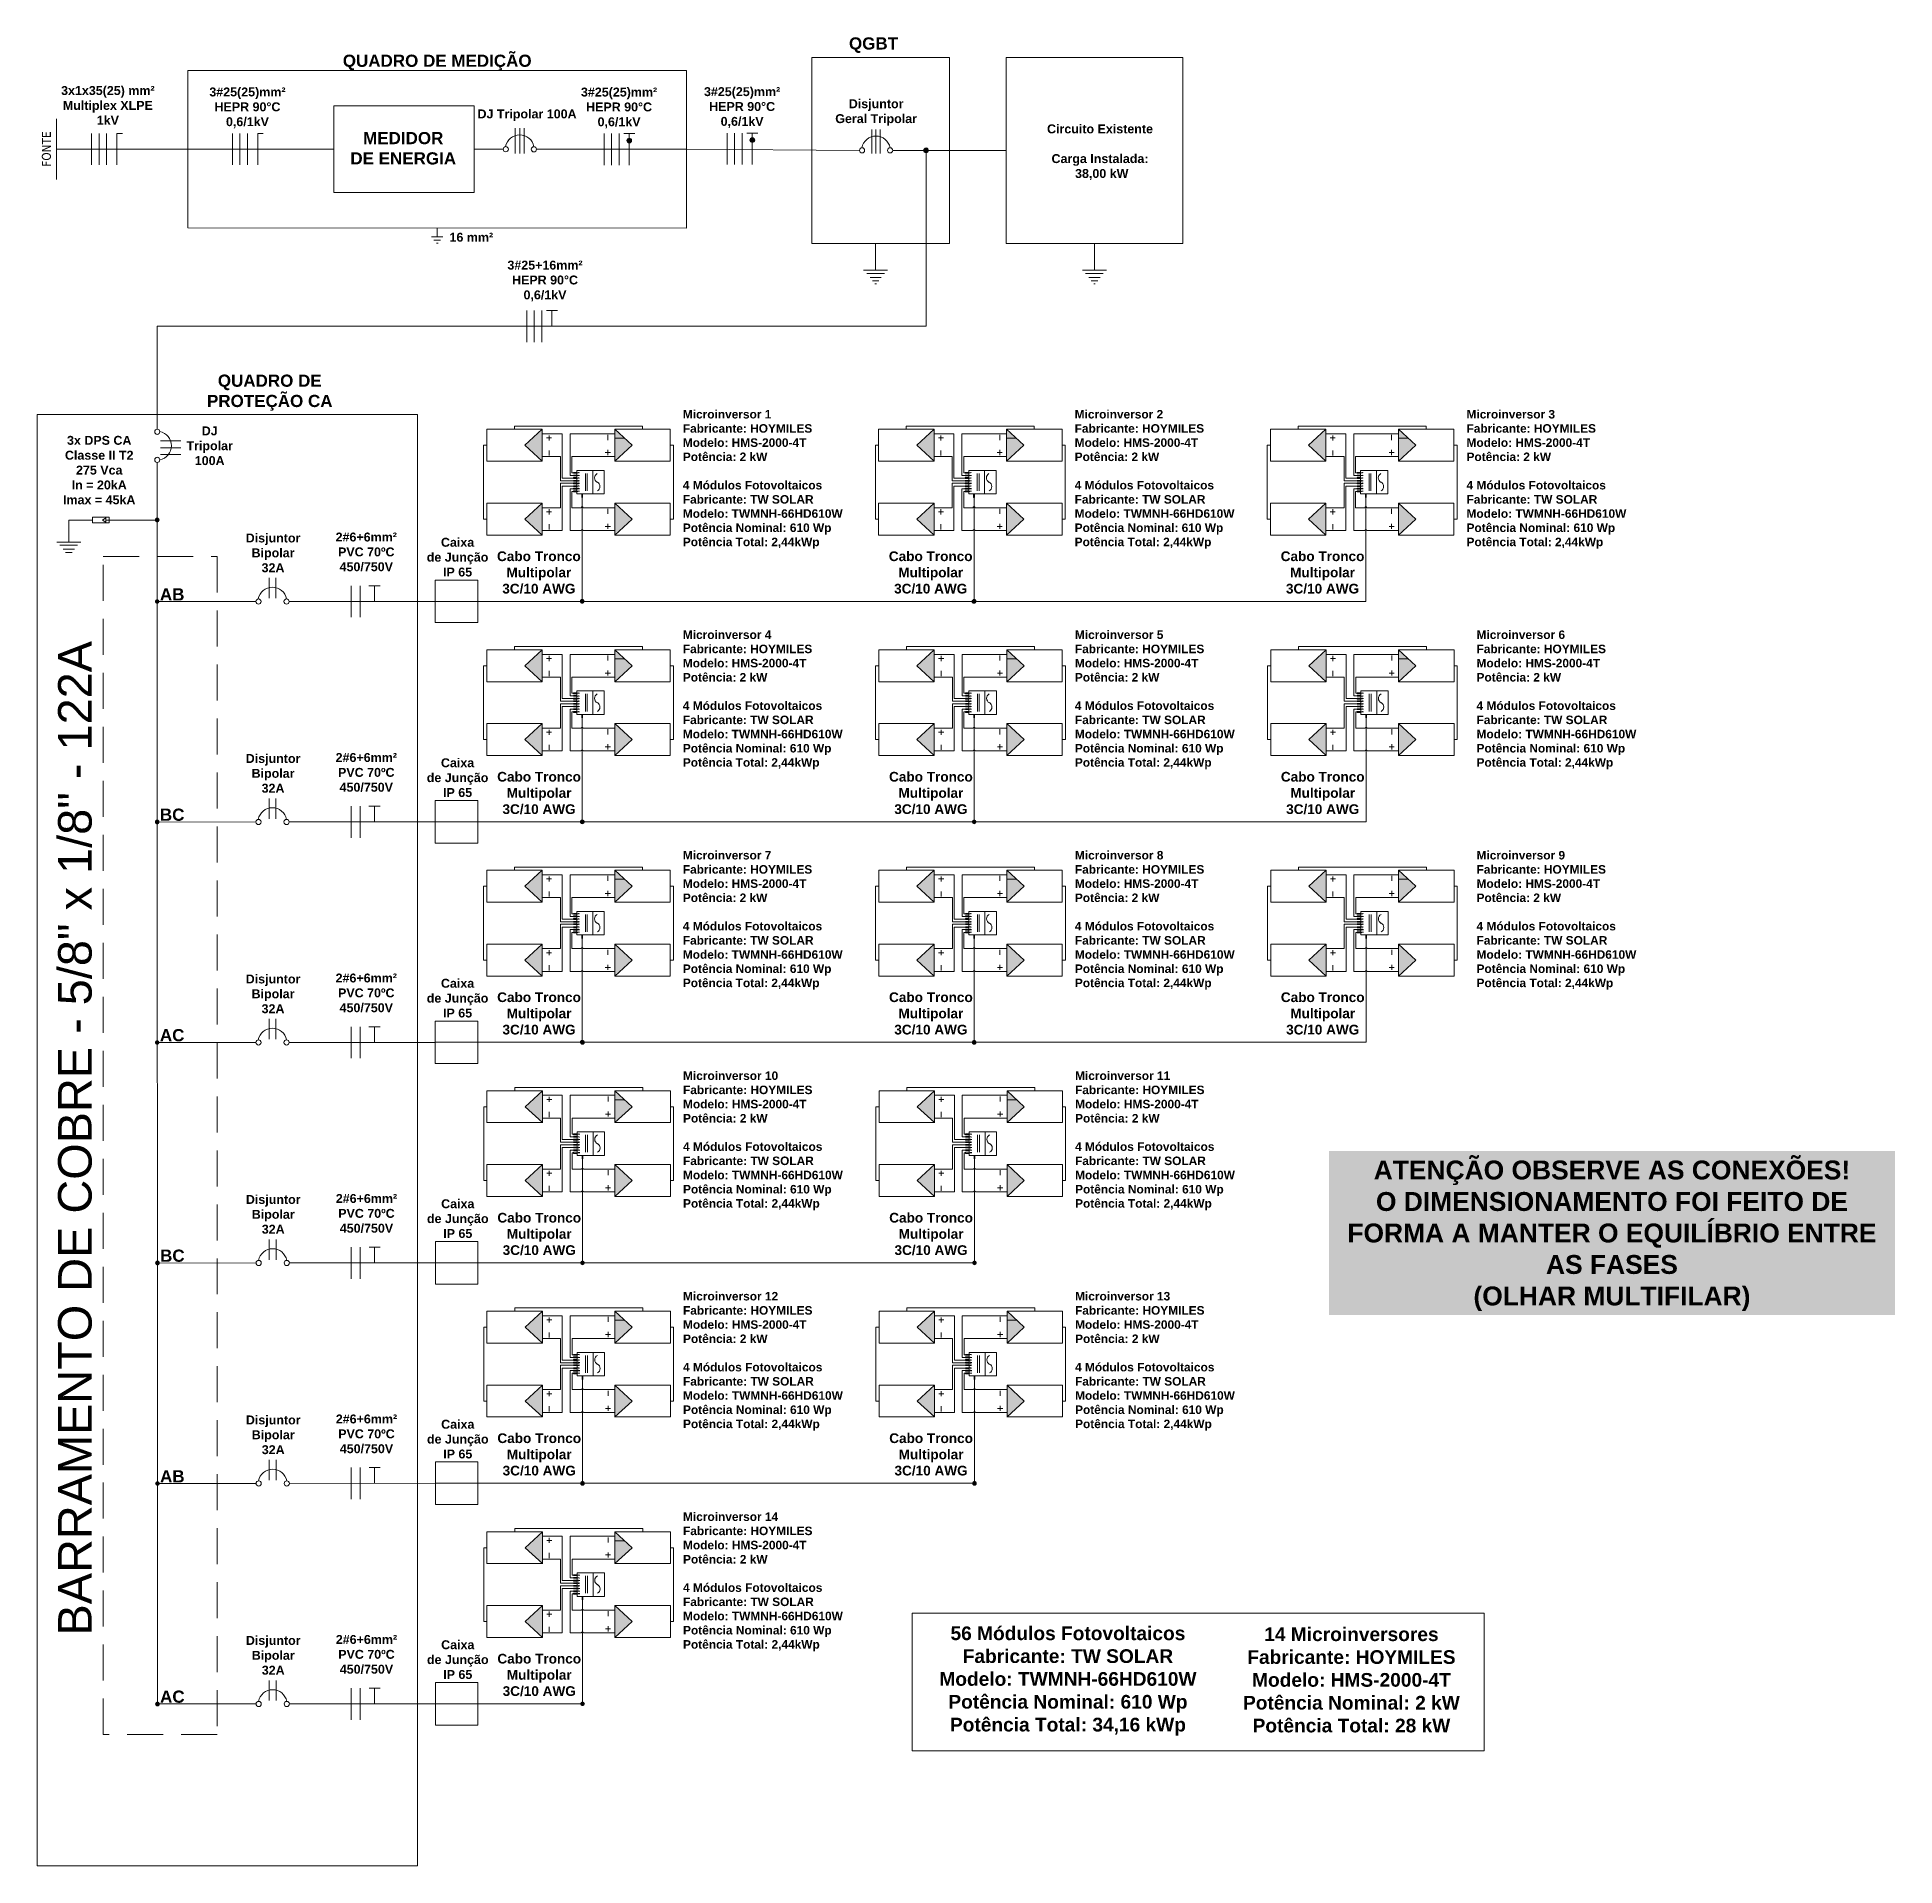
# Model space of a CAD drawing. Header units: millimetres. Extents: x 3949 to 5857, y -2081 to -943.
# Drawn here: x 5318.8 to 5417.2, y -1982.6 to -1885.8 of the extents above; entities that cross this region are included whole.
import ezdxf

# ---------------------------------------------------------------- set-up
doc = ezdxf.new("R2010")
doc.units = ezdxf.units.MM
doc.linetypes.add('DASHED2', pattern=[9.525, 6.35, -3.175])
doc.layers.add('DESENHO', color=7, linetype='Continuous', lineweight=0)
doc.styles.add('Annotative', font='arial.ttf')
doc.styles.add('PDF Arial', font='arial.ttf')
doc.styles.get("Standard").update_dxf_attribs({"font": 'arial.ttf'})

msp = doc.modelspace()

# ---------------------------------------------------------------- texts
at = {"layer": 'DESENHO', "lineweight": 0, "style": 'PDF Arial'}
for s, width, gutter_width, heights, insert, char_height, attachment_point in [('\\pxql;{\\fArial|b1|i0|c0|p34;QGBT}', 6.70525, 12.5, [1.691], (5368.505, -1886.616), 0.64396, 9), ('\\pxqc;{\\fArial|b1|i0|c0|p34;QUADRO DE MEDIÇÃO}', 26.41348, 18.41, [2.491], (5353.207, -1887.543), 0.64396, 9), ('\\pxqc;{\\fArial|b1|i0|c0|p34;3#25(25)mm²\\PHEPR 90°C\\P0,6/1kV}', 5.84228, 12.5, [2.858], (5332.876, -1890.596), 0.47231, 9), ('\\pxqc;{\\fArial|b1|i0|c0|p34;3#25(25)mm²\\PHEPR 90°C\\P0,6/1kV}', 5.84228, 12.5, [2.858], (5352.55, -1890.601), 0.47231, 9), ('\\pxqc;{\\fArial|b1|i0|c0|p34;3#25(25)mm²\\PHEPR 90°C\\P0,6/1kV}', 5.84228, 12.5, [2.858], (5359.064, -1890.579), 0.47231, 9), ('\\pxqc;{\\fArial|b1|i0|c0|p34;3#25+16mm²\\PHEPR 90°C\\P0,6/1kV}', 5.84228, 12.5, [2.858], (5348.629, -1899.762), 0.47231, 9), ('\\pxqc;{\\fArial|b1|i0|c0|p34;QUADRO DE \\PPROTEÇÃO CA}', 13.89124, 25.896, [3.504], (5324.19, -1905.552), 0.64396, 7), ('\\pxqc;{\\fArial|b1|i0|c0|p34;2#6+6mm²\\PPVC 70ºC\\P450/750V\\P }', 5.84228, 12.5, [2.858], (5339.167, -1914.851), 0.47231, 9), ('\\pxqc;{\\fArial|b1|i0|c0|p34;2#6+6mm²\\PPVC 70ºC\\P450/750V\\P }', 5.84228, 12.5, [2.858], (5339.167, -1926.522), 0.47231, 9), ('\\pxqc;{\\fArial|b1|i0|c0|p34;2#6+6mm²\\PPVC 70ºC\\P450/750V\\P }', 5.84228, 12.5, [2.858], (5339.167, -1938.194), 0.47231, 9), ('\\pxqc;{\\fArial|b1|i0|c0|p34;2#6+6mm²\\PPVC 70ºC\\P450/750V\\P }', 5.84228, 12.5, [2.858], (5339.177, -1949.866), 0.47231, 9), ('\\pxqc;{\\fArial|b1|i0|c0|p34;2#6+6mm²\\PPVC 70ºC\\P450/750V\\P }', 5.84228, 12.5, [2.858], (5339.177, -1961.537), 0.47231, 9), ('\\pxqc;{\\fArial|b1|i0|c0|p34;2#6+6mm²\\PPVC 70ºC\\P450/750V\\P }', 5.84228, 12.5, [2.858], (5339.177, -1973.209), 0.47231, 9)]:
    msp.add_mtext_dynamic_manual_height_columns(s, width=width, gutter_width=gutter_width, heights=heights, dxfattribs=dict(at, insert=insert, char_height=char_height, attachment_point=attachment_point))
for s, insert, char_height, width, attachment_point in [('\\pxqc;{\\fArial|b1|i0|c0|p34;3x1x35(25) mm²\\PMultiplex XLPE \\P1kV }', (5318.336, -1888.367), 0.4723, 8.45795, 1), ('\\pxqc;{\\fArial|b1|i0|c0|p34;Disjuntor \\PGeral Tripolar}', (5366.174, -1890.47), 0.47231, 5.87072, 9), ('\\pxqc;{\\fArial|b1|i0|c0|p34;DJ Tripolar 100A}', (5347.454, -1890.219), 0.47231, 5.3936, 9), ('\\pxqc;{\\fArial|b1|i0|c0|p34;MEDIDOR DE ENERGIA}', (5341.066, -1892.526), 0.64396, 5.72787, 9), ('\\pxqc;{\\fArial|b1|i0|c0|p34;Circuito Existente\\P\\PCarga Instalada:\\P 38,00 kW }', (5375.091, -1891.867), 0.4723, 9.94411, 5), ('\\pxqc;{\\fArial|b1|i0|c0|p34;3x DPS CA\\PClasse II T2\\P275 Vca\\PIn = 20kA\\PImax = 45kA}', (5324.603, -1910.513), 0.47231, 4.98963, 9), ('\\pxqc;{\\fArial|b1|i0|c0|p34;DJ Tripolar 100A}', (5329.476, -1908.437), 0.47231, 3.04142, 9), ('\\pxqc;{\\fArial|b1|i0|c0|p34;Disjuntor\\PBipolar\\P32A}', (5334.001, -1914.108), 0.47231, 5.38281, 9), ('{\\fArial|b1|i0|c0|p34;AB}', (5326.619, -1915.597), 0.64396, 9.87538, 9), ('\\pxqc;{\\fArial|b1|i0|c0|p34;Disjuntor\\PBipolar\\P32A}', (5334.001, -1925.78), 0.47231, 5.38281, 9), ('{\\fArial|b1|i0|c0|p34;BC}', (5326.618, -1927.268), 0.64396, 9.87538, 9), ('\\pxqc;{\\fArial|b1|i0|c0|p34;Disjuntor\\PBipolar\\P32A}', (5334.001, -1937.452), 0.47231, 5.38281, 9), ('{\\fArial|b1|i0|c0|p34;AC}', (5326.618, -1938.94), 0.64396, 9.87538, 9), ('\\pxqc;{\\fArial|b1|i0|c0|p34;Disjuntor\\PBipolar\\P32A}', (5334.011, -1949.123), 0.47231, 5.38281, 9), ('{\\fArial|b1|i0|c0|p34;BC}', (5326.628, -1950.612), 0.64396, 9.87538, 9), ('\\pxqc;{\\fArial|b1|i0|c0|p34;Disjuntor\\PBipolar\\P32A}', (5334.011, -1960.795), 0.47231, 5.38281, 9), ('{\\fArial|b1|i0|c0|p34;AB}', (5326.628, -1962.283), 0.64396, 9.87538, 9), ('\\pxqc;{\\fArial|b1|i0|c0|p34;Disjuntor\\PBipolar\\P32A}', (5334.011, -1972.467), 0.47231, 5.38281, 9), ('{\\fArial|b1|i0|c0|p34;AC}', (5326.628, -1973.955), 0.64396, 9.87538, 9)]:
    msp.add_mtext(s, dxfattribs=dict(at, insert=insert, char_height=char_height, width=width, attachment_point=attachment_point))
at = {"layer": 'DESENHO', "lineweight": 0, "insert": (5319.314, -1892.637), "char_height": 0.47332, "attachment_point": 4, "rotation": 90}
msp.add_mtext('{\\fTahoma|b0|i0|c0|p34;FONTE}', dxfattribs=at)
at = {"layer": 'DESENHO', "color": 3, "lineweight": 0, "insert": (5342.963, -1896.613), "char_height": 0.47231, "width": 5.3936, "attachment_point": 9, "style": 'PDF Arial'}
msp.add_mtext('{\\fArial|b1|i0|c0|p34;16 mm²}', dxfattribs=at)
at = {"layer": 'DESENHO', "color": 7, "lineweight": 0, "style": 'Annotative'}
for s, insert, char_height, width, attachment_point in [('{\\fArial|b1|i0|c0|p34;Microinversor 1\\PFabricante: HOYMILES\\PModelo: HMS-2000-4T\\PPotência: 2 kW\\P\\P\\pxql;4 Módulos Fotovoltaicos\\P\\pq*;Fabricante: TW SOLAR\\PModelo: \\C256;TWMNH-66HD610W\\PP\\C7;otência Nominal: 610 Wp\\PPotência Total: 2,44kWp}', (5353.004, -1912.86), 0.45057, 15.05026, 7), ('{\\fArial|b1|i0|c0|p34;Microinversor 2\\PFabricante: HOYMILES\\PModelo: HMS-2000-4T\\PPotência: 2 kW\\P\\P\\pxql;4 Módulos Fotovoltaicos\\P\\pq*;Fabricante: TW SOLAR\\PModelo: \\C256;TWMNH-66HD610W\\PP\\C7;otência Nominal: 610 Wp\\PPotência Total: 2,44kWp}', (5373.749, -1912.86), 0.45057, 15.05026, 7), ('{\\fArial|b1|i0|c0|p34;Microinversor 3\\PFabricante: HOYMILES\\PModelo: HMS-2000-4T\\PPotência: 2 kW\\P\\P\\pxql;4 Módulos Fotovoltaicos\\P\\pq*;Fabricante: TW SOLAR\\PModelo: \\C256;TWMNH-66HD610W\\PP\\C7;otência Nominal: 610 Wp\\PPotência Total: 2,44kWp}', (5394.494, -1912.86), 0.45057, 15.05026, 7), ('\\pxqc;{\\fArial|b1|i0|c0|p34;Cabo Tronco\\PMultipolar\\P3C/10 AWG}', (5342.518, -1912.999), 0.51448, 5.72952, 1), ('\\pxqc;{\\fArial|b1|i0|c0|p34;Cabo Tronco\\PMultipolar\\P3C/10 AWG}', (5363.262, -1912.999), 0.51448, 5.72952, 1), ('\\pxqc;{\\fArial|b1|i0|c0|p34;Cabo Tronco\\PMultipolar\\P3C/10 AWG}', (5384.007, -1912.999), 0.51448, 5.72952, 1), ('{\\fArial|b1|i0|c0|p34;Microinversor 4\\PFabricante: HOYMILES\\PModelo: HMS-2000-4T\\PPotência: 2 kW\\P\\P\\pxql;4 Módulos Fotovoltaicos\\P\\pq*;Fabricante: TW SOLAR\\PModelo: \\C256;TWMNH-66HD610W\\PP\\C7;otência Nominal: 610 Wp\\PPotência Total: 2,44kWp}', (5353.004, -1924.532), 0.45057, 15.05026, 7), ('{\\fArial|b1|i0|c0|p34;Microinversor 5\\PFabricante: HOYMILES\\PModelo: HMS-2000-4T\\PPotência: 2 kW\\P\\P\\pxql;4 Módulos Fotovoltaicos\\P\\pq*;Fabricante: TW SOLAR\\PModelo: \\C256;TWMNH-66HD610W\\PP\\C7;otência Nominal: 610 Wp\\PPotência Total: 2,44kWp}', (5373.76, -1924.532), 0.45057, 15.05026, 7), ('{\\fArial|b1|i0|c0|p34;Microinversor 6\\PFabricante: HOYMILES\\PModelo: HMS-2000-4T\\PPotência: 2 kW\\P\\P\\pxql;4 Módulos Fotovoltaicos\\P\\pq*;Fabricante: TW SOLAR\\PModelo: \\C256;TWMNH-66HD610W\\PP\\C7;otência Nominal: 610 Wp\\PPotência Total: 2,44kWp}', (5395.024, -1924.532), 0.45057, 15.05026, 7), ('\\pxqc;{\\fArial|b1|i0|c0|p34;Cabo Tronco\\PMultipolar\\P3C/10 AWG}', (5342.528, -1924.671), 0.51448, 5.72952, 1), ('\\pxqc;{\\fArial|b1|i0|c0|p34;Cabo Tronco\\PMultipolar\\P3C/10 AWG}', (5363.273, -1924.671), 0.51448, 5.72952, 1), ('\\pxqc;{\\fArial|b1|i0|c0|p34;Cabo Tronco\\PMultipolar\\P3C/10 AWG}', (5384.017, -1924.671), 0.51448, 5.72952, 1), ('{\\fArial|b1|i0|c0|p34;Microinversor 7\\PFabricante: HOYMILES\\PModelo: HMS-2000-4T\\PPotência: 2 kW\\P\\P\\pxql;4 Módulos Fotovoltaicos\\P\\pq*;Fabricante: TW SOLAR\\PModelo: \\C256;TWMNH-66HD610W\\PP\\C7;otência Nominal: 610 Wp\\PPotência Total: 2,44kWp}', (5353.004, -1936.203), 0.45057, 15.05026, 7), ('{\\fArial|b1|i0|c0|p34;Microinversor 8\\PFabricante: HOYMILES\\PModelo: HMS-2000-4T\\PPotência: 2 kW\\P\\P\\pxql;4 Módulos Fotovoltaicos\\P\\pq*;Fabricante: TW SOLAR\\PModelo: \\C256;TWMNH-66HD610W\\PP\\C7;otência Nominal: 610 Wp\\PPotência Total: 2,44kWp}', (5373.76, -1936.203), 0.45057, 15.05026, 7), ('{\\fArial|b1|i0|c0|p34;Microinversor 9\\PFabricante: HOYMILES\\PModelo: HMS-2000-4T\\PPotência: 2 kW\\P\\P\\pxql;4 Módulos Fotovoltaicos\\P\\pq*;Fabricante: TW SOLAR\\PModelo: \\C256;TWMNH-66HD610W\\PP\\C7;otência Nominal: 610 Wp\\PPotência Total: 2,44kWp}', (5395.024, -1936.203), 0.45057, 15.05026, 7), ('\\pxqc;{\\fArial|b1|i0|c0|p34;Cabo Tronco\\PMultipolar\\P3C/10 AWG}', (5342.528, -1936.342), 0.51448, 5.72952, 1), ('\\pxqc;{\\fArial|b1|i0|c0|p34;Cabo Tronco\\PMultipolar\\P3C/10 AWG}', (5363.273, -1936.342), 0.51448, 5.72952, 1), ('\\pxqc;{\\fArial|b1|i0|c0|p34;Cabo Tronco\\PMultipolar\\P3C/10 AWG}', (5384.017, -1936.342), 0.51448, 5.72952, 1), ('{\\fArial|b1|i0|c0|p34;Microinversor 10\\PFabricante: HOYMILES\\PModelo: HMS-2000-4T\\PPotência: 2 kW\\P\\P\\pxql;4 Módulos Fotovoltaicos\\P\\pq*;Fabricante: TW SOLAR\\PModelo: \\C256;TWMNH-66HD610W\\PP\\C7;otência Nominal: 610 Wp\\PPotência Total: 2,44kWp}', (5353.015, -1947.875), 0.45057, 15.05026, 7), ('{\\fArial|b1|i0|c0|p34;Microinversor 11\\PFabricante: HOYMILES\\PModelo: HMS-2000-4T\\PPotência: 2 kW\\P\\P\\pxql;4 Módulos Fotovoltaicos\\P\\pq*;Fabricante: TW SOLAR\\PModelo: \\C256;TWMNH-66HD610W\\PP\\C7;otência Nominal: 610 Wp\\PPotência Total: 2,44kWp}', (5373.77, -1947.875), 0.45057, 15.05026, 7), ('\\pxqc;{\\fArial|b1|i0|c0|p34;Cabo Tronco\\PMultipolar\\P3C/10 AWG}', (5342.538, -1948.014), 0.51448, 5.72952, 1), ('\\pxqc;{\\fArial|b1|i0|c0|p34;Cabo Tronco\\PMultipolar\\P3C/10 AWG}', (5363.283, -1948.014), 0.51448, 5.72952, 1), ('{\\fArial|b1|i0|c0|p34;Microinversor 12\\PFabricante: HOYMILES\\PModelo: HMS-2000-4T\\PPotência: 2 kW\\P\\P\\pxql;4 Módulos Fotovoltaicos\\P\\pq*;Fabricante: TW SOLAR\\PModelo: \\C256;TWMNH-66HD610W\\PP\\C7;otência Nominal: 610 Wp\\PPotência Total: 2,44kWp}', (5353.015, -1959.547), 0.45057, 15.05026, 7), ('{\\fArial|b1|i0|c0|p34;Microinversor 13\\PFabricante: HOYMILES\\PModelo: HMS-2000-4T\\PPotência: 2 kW\\P\\P\\pxql;4 Módulos Fotovoltaicos\\P\\pq*;Fabricante: TW SOLAR\\PModelo: \\C256;TWMNH-66HD610W\\PP\\C7;otência Nominal: 610 Wp\\PPotência Total: 2,44kWp}', (5373.77, -1959.547), 0.45057, 15.05026, 7), ('\\pxqc;{\\fArial|b1|i0|c0|p34;Cabo Tronco\\PMultipolar\\P3C/10 AWG}', (5342.538, -1959.686), 0.51448, 5.72952, 1), ('\\pxqc;{\\fArial|b1|i0|c0|p34;Cabo Tronco\\PMultipolar\\P3C/10 AWG}', (5363.283, -1959.686), 0.51448, 5.72952, 1), ('{\\fArial|b1|i0|c0|p34;Microinversor 14\\PFabricante: HOYMILES\\PModelo: HMS-2000-4T\\PPotência: 2 kW\\P\\P\\pxql;4 Módulos Fotovoltaicos\\P\\pq*;Fabricante: TW SOLAR\\PModelo: \\C256;TWMNH-66HD610W\\PP\\C7;otência Nominal: 610 Wp\\PPotência Total: 2,44kWp}', (5353.015, -1971.219), 0.45057, 15.05026, 7), ('\\pxqc;{\\fArial|b1|i0|c0|p34;56 Módulos Fotovoltaicos\\PFabricante: TW SOLAR\\PModelo: \\C256;TWMNH-66HD610W\\PP\\C7;otência Nominal: 610 Wp\\PPotência Total: 34,16 kWp}', (5361.253, -1969.908), 0.72492, 24.27909, 1), ('\\pxqc;{\\fArial|b1|i0|c0|p34;14 Microinversores\\PFabricante: HOYMILES\\PModelo: HMS-2000-4T\\PPotência Nominal: 2 kW\\PPotência Total: 28 kW}', (5376.262, -1969.957), 0.72492, 24.27909, 1), ('\\pxqc;{\\fArial|b1|i0|c0|p34;Cabo Tronco\\PMultipolar\\P3C/10 AWG}', (5342.538, -1971.357), 0.51448, 5.72952, 1)]:
    msp.add_mtext(s, dxfattribs=dict(at, insert=insert, char_height=char_height, width=width, attachment_point=attachment_point))
at = {"layer": 'DESENHO', "color": 7, "lineweight": 0, "char_height": 0.4723, "attachment_point": 1, "style": 'Annotative'}
for insert in [(5339.286, -1912.281), (5339.286, -1923.953), (5339.286, -1935.625), (5339.296, -1947.296), (5339.296, -1958.968), (5339.296, -1970.64)]:
    msp.add_mtext_dynamic_manual_height_columns('\\pxqc;{\\fArial|b1|i0|c0|p34;Caixa\\Pde Junção\\PIP 65}', width=3.58661, gutter_width=0, heights=[2.077], dxfattribs=dict(at, insert=insert))
at = {"layer": 'DESENHO', "color": 30, "true_color": 0xf26722, "insert": (5319.93, -1980.481), "char_height": 1.77643, "attachment_point": 1, "rotation": 90}
msp.add_mtext_dynamic_manual_height_columns('\\pxqc;BARRAMENTO DE COBRE - 5/8" x 1/8" - 122A', width=72.82786, gutter_width=8.882, heights=[0], dxfattribs=at)
at = {"layer": 'DESENHO', "color": 7, "lineweight": 0, "insert": (5387.716, -1945.246), "char_height": 1, "width": 28.95516, "attachment_point": 1, "style": 'Annotative', "bg_fill": 1, "box_fill_scale": 1.5, "bg_fill_color": 1, "bg_fill_transparency": 0}
msp.add_mtext('\\pxqc;{\\fArial|b1|i0|c0|p34;ATENÇÃO OBSERVE AS CONEXÕES!\\PO DIMENSIONAMENTO FOI FEITO DE FORMA A MANTER O EQUILÍBRIO ENTRE AS FASES\\P(OLHAR MULTIFILAR)}', dxfattribs=at)

# ---------------------------------------------------------------- hatches: boundary and pattern name
at = {"layer": 'DESENHO', "lineweight": 0}
h = msp.add_hatch(color=256, dxfattribs=at)
h.dxf.hatch_style = 1
h.paths.add_polyline_path([(5350.17, -1891.125, 0.414214), (5350.045, -1891.25, 0.414214), (5350.17, -1891.375)])
h.paths.add_polyline_path([(5350.295, -1891.25, 0.414214), (5350.17, -1891.125), (5350.17, -1891.375, 0.414214)])
h = msp.add_hatch(color=256, dxfattribs=at)
h.dxf.hatch_style = 1
h.paths.add_polyline_path([(5356.684, -1891.102, 0.414214), (5356.559, -1891.227, 0.414214), (5356.684, -1891.352)])
h.paths.add_polyline_path([(5356.809, -1891.227, 0.414214), (5356.684, -1891.102), (5356.684, -1891.352, 0.414214)])
h = msp.add_hatch(color=256, dxfattribs=at)
h.dxf.hatch_style = 1
h.paths.add_polyline_path([(5366.011, -1891.77, 0.414214), (5365.886, -1891.645), (5365.886, -1891.895, 0.414214)])
h.paths.add_polyline_path([(5365.886, -1891.645, 0.414214), (5365.761, -1891.77, 0.414214), (5365.886, -1891.895)])
h = msp.add_hatch(color=7, dxfattribs=at)
h.dxf.hatch_style = 1
h.paths.add_polyline_path([(5344.644, -1907.38), (5345.559, -1908.225), (5345.559, -1906.536)])
h = msp.add_hatch(dxfattribs=at)
h.set_pattern_fill('ANGLE', scale=1.5, angle=180)
h.set_pattern_definition([(180, (9997.844, 900.95), (-4e-15, -10.4775), [7.62, -2.8575]), (270, (9997.844, 900.95), (10.4775, -4e-15), [7.62, -2.8575])])
h.paths.add_polyline_path([(5349.402, -1906.536), (5349.402, -1908.225), (5350.317, -1907.38)])
h = msp.add_hatch(color=7, dxfattribs=at)
h.dxf.hatch_style = 1
h.paths.add_polyline_path([(5350.317, -1907.38), (5349.402, -1906.536), (5349.402, -1908.225)])
h = msp.add_hatch(color=7, dxfattribs=at)
h.dxf.hatch_style = 1
h.paths.add_polyline_path([(5365.388, -1907.38), (5366.304, -1908.225), (5366.304, -1906.536)])
h = msp.add_hatch(dxfattribs=at)
h.set_pattern_fill('ANGLE', scale=1.5, angle=180)
h.set_pattern_definition([(180, (10018.588, 900.95), (-4e-15, -10.4775), [7.62, -2.8575]), (270, (10018.588, 900.95), (10.4775, -4e-15), [7.62, -2.8575])])
h.paths.add_polyline_path([(5370.147, -1906.536), (5370.147, -1908.225), (5371.062, -1907.38)])
h = msp.add_hatch(color=7, dxfattribs=at)
h.dxf.hatch_style = 1
h.paths.add_polyline_path([(5371.062, -1907.38), (5370.147, -1906.536), (5370.147, -1908.225)])
h = msp.add_hatch(color=7, dxfattribs=at)
h.dxf.hatch_style = 1
h.paths.add_polyline_path([(5386.133, -1907.38), (5387.048, -1908.225), (5387.048, -1906.536)])
h = msp.add_hatch(dxfattribs=at)
h.set_pattern_fill('ANGLE', scale=1.5, angle=180)
h.set_pattern_definition([(180, (10039.333, 900.95), (-4e-15, -10.4775), [7.62, -2.8575]), (270, (10039.333, 900.95), (10.4775, -4e-15), [7.62, -2.8575])])
h.paths.add_polyline_path([(5390.892, -1906.536), (5390.892, -1908.225), (5391.807, -1907.38)])
h = msp.add_hatch(color=7, dxfattribs=at)
h.dxf.hatch_style = 1
h.paths.add_polyline_path([(5391.807, -1907.38), (5390.892, -1906.536), (5390.892, -1908.225)])
h = msp.add_hatch(color=7, dxfattribs=at)
h.dxf.hatch_style = 1
h.paths.add_polyline_path([(5344.644, -1911.289), (5345.559, -1910.444), (5345.559, -1912.134)])
h = msp.add_hatch(color=7, dxfattribs=at)
h.dxf.hatch_style = 1
h.paths.add_polyline_path([(5350.317, -1911.289), (5349.402, -1912.134), (5349.402, -1910.444)])
h = msp.add_hatch(color=7, dxfattribs=at)
h.dxf.hatch_style = 1
h.paths.add_polyline_path([(5365.388, -1911.289), (5366.304, -1910.444), (5366.304, -1912.134)])
h = msp.add_hatch(color=7, dxfattribs=at)
h.dxf.hatch_style = 1
h.paths.add_polyline_path([(5371.062, -1911.289), (5370.147, -1912.134), (5370.147, -1910.444)])
h = msp.add_hatch(color=7, dxfattribs=at)
h.dxf.hatch_style = 1
h.paths.add_polyline_path([(5386.133, -1911.289), (5387.048, -1910.444), (5387.048, -1912.134)])
h = msp.add_hatch(color=7, dxfattribs=at)
h.dxf.hatch_style = 1
h.paths.add_polyline_path([(5391.807, -1911.289), (5390.892, -1912.134), (5390.892, -1910.444)])
h = msp.add_hatch(color=5, dxfattribs=at)
h.dxf.hatch_style = 1
h.paths.add_polyline_path([(5325.28, -1911.341, 1), (5325.081, -1911.341, 1)])
h = msp.add_hatch(color=5, dxfattribs=at)
h.dxf.hatch_style = 1
h.paths.add_polyline_path([(5325.28, -1915.655, 1), (5325.081, -1915.655, 1)])
h = msp.add_hatch(color=5, dxfattribs=at)
h.dxf.hatch_style = 1
h.paths.add_polyline_path([(5347.776, -1915.644, 1), (5347.577, -1915.644, 1)])
h = msp.add_hatch(color=5, dxfattribs=at)
h.dxf.hatch_style = 1
h.paths.add_polyline_path([(5368.521, -1915.644, 1), (5368.322, -1915.644, 1)])
h = msp.add_hatch(color=7, dxfattribs=at)
h.dxf.hatch_style = 1
h.paths.add_polyline_path([(5344.644, -1919.052), (5345.559, -1919.897), (5345.559, -1918.207)])
h = msp.add_hatch(dxfattribs=at)
h.set_pattern_fill('ANGLE', scale=1.5, angle=180)
h.set_pattern_definition([(180, (9997.844, 889.279), (-4e-15, -10.4775), [7.62, -2.8575]), (270, (9997.844, 889.279), (10.4775, -4e-15), [7.62, -2.8575])])
h.paths.add_polyline_path([(5349.402, -1918.207), (5349.402, -1919.897), (5350.317, -1919.052)])
h = msp.add_hatch(color=7, dxfattribs=at)
h.dxf.hatch_style = 1
h.paths.add_polyline_path([(5350.317, -1919.052), (5349.402, -1918.207), (5349.402, -1919.897)])
h = msp.add_hatch(color=7, dxfattribs=at)
h.dxf.hatch_style = 1
h.paths.add_polyline_path([(5365.399, -1919.052), (5366.314, -1919.897), (5366.314, -1918.207)])
h = msp.add_hatch(dxfattribs=at)
h.set_pattern_fill('ANGLE', scale=1.5, angle=180)
h.set_pattern_definition([(180, (10018.599, 889.279), (-4e-15, -10.4775), [7.62, -2.8575]), (270, (10018.599, 889.279), (10.4775, -4e-15), [7.62, -2.8575])])
h.paths.add_polyline_path([(5370.157, -1918.207), (5370.157, -1919.897), (5371.072, -1919.052)])
h = msp.add_hatch(color=7, dxfattribs=at)
h.dxf.hatch_style = 1
h.paths.add_polyline_path([(5371.072, -1919.052), (5370.157, -1918.207), (5370.157, -1919.897)])
h = msp.add_hatch(color=7, dxfattribs=at)
h.dxf.hatch_style = 1
h.paths.add_polyline_path([(5386.144, -1919.052), (5387.059, -1919.897), (5387.059, -1918.207)])
h = msp.add_hatch(dxfattribs=at)
h.set_pattern_fill('ANGLE', scale=1.5, angle=180)
h.set_pattern_definition([(180, (10039.344, 889.279), (-4e-15, -10.4775), [7.62, -2.8575]), (270, (10039.344, 889.279), (10.4775, -4e-15), [7.62, -2.8575])])
h.paths.add_polyline_path([(5390.902, -1918.207), (5390.902, -1919.897), (5391.817, -1919.052)])
h = msp.add_hatch(color=7, dxfattribs=at)
h.dxf.hatch_style = 1
h.paths.add_polyline_path([(5391.817, -1919.052), (5390.902, -1918.207), (5390.902, -1919.897)])
h = msp.add_hatch(color=7, dxfattribs=at)
h.dxf.hatch_style = 1
h.paths.add_polyline_path([(5344.644, -1922.961), (5345.559, -1922.116), (5345.559, -1923.806)])
h = msp.add_hatch(color=7, dxfattribs=at)
h.dxf.hatch_style = 1
h.paths.add_polyline_path([(5350.317, -1922.961), (5349.402, -1923.806), (5349.402, -1922.116)])
h = msp.add_hatch(color=7, dxfattribs=at)
h.dxf.hatch_style = 1
h.paths.add_polyline_path([(5365.399, -1922.961), (5366.314, -1922.116), (5366.314, -1923.806)])
h = msp.add_hatch(color=7, dxfattribs=at)
h.dxf.hatch_style = 1
h.paths.add_polyline_path([(5371.072, -1922.961), (5370.157, -1923.806), (5370.157, -1922.116)])
h = msp.add_hatch(color=7, dxfattribs=at)
h.dxf.hatch_style = 1
h.paths.add_polyline_path([(5386.144, -1922.961), (5387.059, -1922.116), (5387.059, -1923.806)])
h = msp.add_hatch(color=7, dxfattribs=at)
h.dxf.hatch_style = 1
h.paths.add_polyline_path([(5391.817, -1922.961), (5390.902, -1923.806), (5390.902, -1922.116)])
h = msp.add_hatch(color=5, dxfattribs=at)
h.dxf.hatch_style = 1
h.paths.add_polyline_path([(5325.28, -1927.326, 1), (5325.081, -1927.326, 1)])
h = msp.add_hatch(color=5, dxfattribs=at)
h.dxf.hatch_style = 1
h.paths.add_polyline_path([(5347.786, -1927.315, 1), (5347.588, -1927.315, 1)])
h = msp.add_hatch(color=5, dxfattribs=at)
h.dxf.hatch_style = 1
h.paths.add_polyline_path([(5368.531, -1927.315, 1), (5368.332, -1927.315, 1)])
h = msp.add_hatch(color=7, dxfattribs=at)
h.dxf.hatch_style = 1
h.paths.add_polyline_path([(5344.644, -1930.724), (5345.559, -1931.568), (5345.559, -1929.879)])
h = msp.add_hatch(dxfattribs=at)
h.set_pattern_fill('ANGLE', scale=1.5, angle=180)
h.set_pattern_definition([(180, (9997.844, 877.607), (-4e-15, -10.4775), [7.62, -2.8575]), (270, (9997.844, 877.607), (10.4775, -4e-15), [7.62, -2.8575])])
h.paths.add_polyline_path([(5349.402, -1929.879), (5349.402, -1931.568), (5350.317, -1930.724)])
h = msp.add_hatch(color=7, dxfattribs=at)
h.dxf.hatch_style = 1
h.paths.add_polyline_path([(5350.317, -1930.724), (5349.402, -1929.879), (5349.402, -1931.568)])
h = msp.add_hatch(color=7, dxfattribs=at)
h.dxf.hatch_style = 1
h.paths.add_polyline_path([(5365.399, -1930.724), (5366.314, -1931.568), (5366.314, -1929.879)])
h = msp.add_hatch(dxfattribs=at)
h.set_pattern_fill('ANGLE', scale=1.5, angle=180)
h.set_pattern_definition([(180, (10018.599, 877.607), (-4e-15, -10.4775), [7.62, -2.8575]), (270, (10018.599, 877.607), (10.4775, -4e-15), [7.62, -2.8575])])
h.paths.add_polyline_path([(5370.157, -1929.879), (5370.157, -1931.568), (5371.072, -1930.724)])
h = msp.add_hatch(color=7, dxfattribs=at)
h.dxf.hatch_style = 1
h.paths.add_polyline_path([(5371.072, -1930.724), (5370.157, -1929.879), (5370.157, -1931.568)])
h = msp.add_hatch(color=7, dxfattribs=at)
h.dxf.hatch_style = 1
h.paths.add_polyline_path([(5386.144, -1930.724), (5387.059, -1931.568), (5387.059, -1929.879)])
h = msp.add_hatch(dxfattribs=at)
h.set_pattern_fill('ANGLE', scale=1.5, angle=180)
h.set_pattern_definition([(180, (10039.344, 877.607), (-4e-15, -10.4775), [7.62, -2.8575]), (270, (10039.344, 877.607), (10.4775, -4e-15), [7.62, -2.8575])])
h.paths.add_polyline_path([(5390.902, -1929.879), (5390.902, -1931.568), (5391.817, -1930.724)])
h = msp.add_hatch(color=7, dxfattribs=at)
h.dxf.hatch_style = 1
h.paths.add_polyline_path([(5391.817, -1930.724), (5390.902, -1929.879), (5390.902, -1931.568)])
h = msp.add_hatch(color=7, dxfattribs=at)
h.dxf.hatch_style = 1
h.paths.add_polyline_path([(5344.644, -1934.633), (5345.559, -1933.788), (5345.559, -1935.477)])
h = msp.add_hatch(color=7, dxfattribs=at)
h.dxf.hatch_style = 1
h.paths.add_polyline_path([(5350.317, -1934.633), (5349.402, -1935.477), (5349.402, -1933.788)])
h = msp.add_hatch(color=7, dxfattribs=at)
h.dxf.hatch_style = 1
h.paths.add_polyline_path([(5365.399, -1934.633), (5366.314, -1933.788), (5366.314, -1935.477)])
h = msp.add_hatch(color=7, dxfattribs=at)
h.dxf.hatch_style = 1
h.paths.add_polyline_path([(5371.072, -1934.633), (5370.157, -1935.477), (5370.157, -1933.788)])
h = msp.add_hatch(color=7, dxfattribs=at)
h.dxf.hatch_style = 1
h.paths.add_polyline_path([(5386.144, -1934.633), (5387.059, -1933.788), (5387.059, -1935.477)])
h = msp.add_hatch(color=7, dxfattribs=at)
h.dxf.hatch_style = 1
h.paths.add_polyline_path([(5391.817, -1934.633), (5390.902, -1935.477), (5390.902, -1933.788)])
h = msp.add_hatch(color=5, dxfattribs=at)
h.dxf.hatch_style = 1
h.paths.add_polyline_path([(5325.28, -1938.998, 1), (5325.081, -1938.998, 1)])
h = msp.add_hatch(color=5, dxfattribs=at)
h.dxf.hatch_style = 1
h.paths.add_polyline_path([(5347.786, -1938.987, 1), (5347.588, -1938.987, 1)])
h = msp.add_hatch(color=5, dxfattribs=at)
h.dxf.hatch_style = 1
h.paths.add_polyline_path([(5368.531, -1938.987, 1), (5368.332, -1938.987, 1)])
h = msp.add_hatch(color=7, dxfattribs=at)
h.dxf.hatch_style = 1
h.paths.add_polyline_path([(5344.654, -1942.395), (5345.569, -1943.24), (5345.569, -1941.551)])
h = msp.add_hatch(dxfattribs=at)
h.set_pattern_fill('ANGLE', scale=1.5, angle=180)
h.set_pattern_definition([(180, (9997.854, 865.935), (-4e-15, -10.4775), [7.62, -2.8575]), (270, (9997.854, 865.935), (10.4775, -4e-15), [7.62, -2.8575])])
h.paths.add_polyline_path([(5349.412, -1941.551), (5349.412, -1943.24), (5350.328, -1942.395)])
h = msp.add_hatch(color=7, dxfattribs=at)
h.dxf.hatch_style = 1
h.paths.add_polyline_path([(5350.328, -1942.395), (5349.412, -1941.551), (5349.412, -1943.24)])
h = msp.add_hatch(color=7, dxfattribs=at)
h.dxf.hatch_style = 1
h.paths.add_polyline_path([(5365.409, -1942.395), (5366.324, -1943.24), (5366.324, -1941.551)])
h = msp.add_hatch(dxfattribs=at)
h.set_pattern_fill('ANGLE', scale=1.5, angle=180)
h.set_pattern_definition([(180, (10018.609, 865.935), (-4e-15, -10.4775), [7.62, -2.8575]), (270, (10018.609, 865.935), (10.4775, -4e-15), [7.62, -2.8575])])
h.paths.add_polyline_path([(5370.168, -1941.551), (5370.168, -1943.24), (5371.083, -1942.395)])
h = msp.add_hatch(color=7, dxfattribs=at)
h.dxf.hatch_style = 1
h.paths.add_polyline_path([(5371.083, -1942.395), (5370.168, -1941.551), (5370.168, -1943.24)])
h = msp.add_hatch(color=7, dxfattribs=at)
h.dxf.hatch_style = 1
h.paths.add_polyline_path([(5344.654, -1946.304), (5345.569, -1945.459), (5345.569, -1947.149)])
h = msp.add_hatch(color=7, dxfattribs=at)
h.dxf.hatch_style = 1
h.paths.add_polyline_path([(5350.328, -1946.304), (5349.412, -1947.149), (5349.412, -1945.459)])
h = msp.add_hatch(color=7, dxfattribs=at)
h.dxf.hatch_style = 1
h.paths.add_polyline_path([(5365.409, -1946.304), (5366.324, -1945.459), (5366.324, -1947.149)])
h = msp.add_hatch(color=7, dxfattribs=at)
h.dxf.hatch_style = 1
h.paths.add_polyline_path([(5371.083, -1946.304), (5370.168, -1947.149), (5370.168, -1945.459)])
h = msp.add_hatch(color=5, dxfattribs=at)
h.dxf.hatch_style = 1
h.paths.add_polyline_path([(5325.29, -1950.67, 1), (5325.091, -1950.67, 1)])
h = msp.add_hatch(color=5, dxfattribs=at)
h.dxf.hatch_style = 1
h.paths.add_polyline_path([(5347.797, -1950.659, 1), (5347.598, -1950.659, 1)])
h = msp.add_hatch(color=5, dxfattribs=at)
h.dxf.hatch_style = 1
h.paths.add_polyline_path([(5368.542, -1950.659, 1), (5368.343, -1950.659, 1)])
h = msp.add_hatch(color=7, dxfattribs=at)
h.dxf.hatch_style = 1
h.paths.add_polyline_path([(5344.654, -1954.067), (5345.569, -1954.912), (5345.569, -1953.222)])
h = msp.add_hatch(dxfattribs=at)
h.set_pattern_fill('ANGLE', scale=1.5, angle=180)
h.set_pattern_definition([(180, (9997.854, 854.264), (-4e-15, -10.4775), [7.62, -2.8575]), (270, (9997.854, 854.264), (10.4775, -4e-15), [7.62, -2.8575])])
h.paths.add_polyline_path([(5349.412, -1953.222), (5349.412, -1954.912), (5350.328, -1954.067)])
h = msp.add_hatch(color=7, dxfattribs=at)
h.dxf.hatch_style = 1
h.paths.add_polyline_path([(5350.328, -1954.067), (5349.412, -1953.222), (5349.412, -1954.912)])
h = msp.add_hatch(color=7, dxfattribs=at)
h.dxf.hatch_style = 1
h.paths.add_polyline_path([(5365.409, -1954.067), (5366.324, -1954.912), (5366.324, -1953.222)])
h = msp.add_hatch(dxfattribs=at)
h.set_pattern_fill('ANGLE', scale=1.5, angle=180)
h.set_pattern_definition([(180, (10018.609, 854.264), (-4e-15, -10.4775), [7.62, -2.8575]), (270, (10018.609, 854.264), (10.4775, -4e-15), [7.62, -2.8575])])
h.paths.add_polyline_path([(5370.168, -1953.222), (5370.168, -1954.912), (5371.083, -1954.067)])
h = msp.add_hatch(color=7, dxfattribs=at)
h.dxf.hatch_style = 1
h.paths.add_polyline_path([(5371.083, -1954.067), (5370.168, -1953.222), (5370.168, -1954.912)])
h = msp.add_hatch(color=7, dxfattribs=at)
h.dxf.hatch_style = 1
h.paths.add_polyline_path([(5344.654, -1957.976), (5345.569, -1957.131), (5345.569, -1958.821)])
h = msp.add_hatch(color=7, dxfattribs=at)
h.dxf.hatch_style = 1
h.paths.add_polyline_path([(5350.328, -1957.976), (5349.412, -1958.821), (5349.412, -1957.131)])
h = msp.add_hatch(color=7, dxfattribs=at)
h.dxf.hatch_style = 1
h.paths.add_polyline_path([(5365.409, -1957.976), (5366.324, -1957.131), (5366.324, -1958.821)])
h = msp.add_hatch(color=7, dxfattribs=at)
h.dxf.hatch_style = 1
h.paths.add_polyline_path([(5371.083, -1957.976), (5370.168, -1958.821), (5370.168, -1957.131)])
h = msp.add_hatch(color=5, dxfattribs=at)
h.dxf.hatch_style = 1
h.paths.add_polyline_path([(5325.29, -1962.342, 1), (5325.091, -1962.342, 1)])
h = msp.add_hatch(color=5, dxfattribs=at)
h.dxf.hatch_style = 1
h.paths.add_polyline_path([(5347.797, -1962.33, 1), (5347.598, -1962.33, 1)])
h = msp.add_hatch(color=5, dxfattribs=at)
h.dxf.hatch_style = 1
h.paths.add_polyline_path([(5368.542, -1962.33, 1), (5368.343, -1962.33, 1)])
h = msp.add_hatch(color=7, dxfattribs=at)
h.dxf.hatch_style = 1
h.paths.add_polyline_path([(5344.654, -1965.739), (5345.569, -1966.583), (5345.569, -1964.894)])
h = msp.add_hatch(dxfattribs=at)
h.set_pattern_fill('ANGLE', scale=1.5, angle=180)
h.set_pattern_definition([(180, (9997.854, 842.592), (-4e-15, -10.4775), [7.62, -2.8575]), (270, (9997.854, 842.592), (10.4775, -4e-15), [7.62, -2.8575])])
h.paths.add_polyline_path([(5349.412, -1964.894), (5349.412, -1966.583), (5350.328, -1965.739)])
h = msp.add_hatch(color=7, dxfattribs=at)
h.dxf.hatch_style = 1
h.paths.add_polyline_path([(5350.328, -1965.739), (5349.412, -1964.894), (5349.412, -1966.583)])
h = msp.add_hatch(color=7, dxfattribs=at)
h.dxf.hatch_style = 1
h.paths.add_polyline_path([(5344.654, -1969.648), (5345.569, -1968.803), (5345.569, -1970.492)])
h = msp.add_hatch(color=7, dxfattribs=at)
h.dxf.hatch_style = 1
h.paths.add_polyline_path([(5350.328, -1969.648), (5349.412, -1970.492), (5349.412, -1968.803)])
h = msp.add_hatch(color=5, dxfattribs=at)
h.dxf.hatch_style = 1
h.paths.add_polyline_path([(5325.29, -1974.013, 1), (5325.091, -1974.013, 1)])
h = msp.add_hatch(color=5, dxfattribs=at)
h.dxf.hatch_style = 1
h.paths.add_polyline_path([(5347.797, -1974.002, 1), (5347.598, -1974.002, 1)])

# ---------------------------------------------------------------- linework, layer by layer
for p, q in [((5319.851, -1893.321), (5319.851, -1890.096)), ((5321.707, -1892.543), (5321.707, -1890.874)), ((5322.102, -1892.543), (5322.102, -1890.874)), ((5322.497, -1892.543), (5322.497, -1890.874)), ((5323.041, -1892.543), (5323.041, -1890.874)), ((5323.041, -1890.874), (5323.337, -1890.874)), ((5329.162, -1892.543), (5329.162, -1890.874)), ((5329.557, -1892.543), (5329.557, -1890.874)), ((5329.952, -1892.543), (5329.952, -1890.874)), ((5330.496, -1892.543), (5330.496, -1890.874)), ((5330.496, -1890.874), (5330.792, -1890.874)), ((5344.133, -1891.94), (5344.133, -1890.601)), ((5344.37, -1891.94), (5344.37, -1890.601)), ((5344.607, -1891.94), (5344.607, -1890.601)), ((5348.836, -1892.548), (5348.836, -1890.879)), ((5349.231, -1892.548), (5349.231, -1890.879)), ((5349.626, -1892.548), (5349.626, -1890.879)), ((5349.873, -1890.879), (5350.17, -1890.879)), ((5350.17, -1892.548), (5350.17, -1890.879)), ((5350.17, -1890.879), (5350.467, -1890.879)), ((5355.35, -1892.526), (5355.35, -1890.857)), ((5355.746, -1892.526), (5355.746, -1890.857)), ((5356.141, -1892.526), (5356.141, -1890.857)), ((5356.388, -1890.857), (5356.684, -1890.857)), ((5356.684, -1892.526), (5356.684, -1890.857)), ((5356.684, -1890.857), (5356.981, -1890.857)), ((5363.002, -1891.93), (5363.002, -1890.663)), ((5363.23, -1891.93), (5363.23, -1890.663)), ((5363.458, -1891.93), (5363.458, -1890.663)), ((5344.742, -1901.916), (5344.742, -1900.247)), ((5345.138, -1901.916), (5345.138, -1900.247)), ((5345.533, -1901.916), (5345.533, -1900.247)), ((5345.78, -1900.247), (5346.076, -1900.247)), ((5346.076, -1901.082), (5346.076, -1900.247)), ((5346.076, -1900.247), (5346.373, -1900.247)), ((5321.76, -1911.341), (5320.497, -1911.341)), ((5335.441, -1916.485), (5335.441, -1914.817)), ((5335.915, -1916.485), (5335.915, -1914.816)), ((5336.379, -1914.817), (5336.676, -1914.817)), ((5336.676, -1915.651), (5336.676, -1914.817)), ((5336.676, -1914.817), (5336.973, -1914.817)), ((5335.441, -1928.157), (5335.441, -1926.488)), ((5335.915, -1928.156), (5335.915, -1926.487)), ((5336.379, -1926.488), (5336.676, -1926.488)), ((5336.676, -1927.323), (5336.676, -1926.488)), ((5336.676, -1926.488), (5336.973, -1926.488)), ((5335.441, -1939.829), (5335.441, -1938.16)), ((5335.915, -1939.828), (5335.915, -1938.159)), ((5336.379, -1938.16), (5336.676, -1938.16)), ((5336.676, -1938.994), (5336.676, -1938.16)), ((5336.676, -1938.16), (5336.973, -1938.16)), ((5335.451, -1951.5), (5335.451, -1949.832)), ((5335.926, -1951.5), (5335.926, -1949.831)), ((5336.39, -1949.832), (5336.686, -1949.832)), ((5336.686, -1950.666), (5336.686, -1949.832)), ((5336.686, -1949.832), (5336.983, -1949.832)), ((5335.451, -1963.172), (5335.451, -1961.503)), ((5335.926, -1963.171), (5335.926, -1961.502)), ((5336.39, -1961.503), (5336.686, -1961.503)), ((5336.686, -1962.338), (5336.686, -1961.503)), ((5336.686, -1961.503), (5336.983, -1961.503)), ((5335.451, -1974.844), (5335.451, -1973.175)), ((5335.926, -1974.843), (5335.926, -1973.174)), ((5336.39, -1973.175), (5336.686, -1973.175)), ((5336.686, -1974.009), (5336.686, -1973.175)), ((5336.686, -1973.175), (5336.983, -1973.175))]:
    msp.add_line(p, q, dxfattribs=at)
at = {"layer": 'DESENHO', "color": 5, "lineweight": 0}
for p, q in [((5319.851, -1891.709), (5334.529, -1891.709)), ((5343.496, -1891.709), (5341.954, -1891.709)), ((5353.207, -1891.714), (5345.256, -1891.714)), ((5362.355, -1891.77), (5353.207, -1891.714)), ((5364.116, -1891.77), (5370.119, -1891.77)), ((5365.886, -1891.77), (5365.886, -1901.082)), ((5325.18, -1901.082), (5325.18, -1906.532)), ((5325.18, -1901.082), (5365.886, -1901.082)), ((5345.559, -1906.777), (5346.614, -1906.777)), ((5346.614, -1906.777), (5346.614, -1909.118)), ((5347.034, -1908.976), (5347.034, -1906.777)), ((5347.034, -1906.777), (5349.402, -1906.777)), ((5366.304, -1906.777), (5367.359, -1906.777)), ((5367.359, -1906.777), (5367.359, -1909.118)), ((5367.779, -1908.976), (5367.779, -1906.777)), ((5367.779, -1906.777), (5370.147, -1906.777)), ((5387.048, -1906.777), (5388.104, -1906.777)), ((5388.104, -1906.777), (5388.104, -1909.118)), ((5388.523, -1908.976), (5388.523, -1906.777)), ((5388.523, -1906.777), (5390.892, -1906.777)), ((5346.52, -1907.984), (5345.559, -1907.984)), ((5346.52, -1909.26), (5346.52, -1907.984)), ((5349.402, -1907.984), (5347.129, -1907.984)), ((5347.129, -1907.984), (5347.129, -1908.841)), ((5347.129, -1908.841), (5347.21, -1908.841)), ((5367.264, -1907.984), (5366.304, -1907.984)), ((5367.264, -1909.26), (5367.264, -1907.984)), ((5370.147, -1907.984), (5367.873, -1907.984)), ((5367.873, -1907.984), (5367.873, -1908.841)), ((5367.873, -1908.841), (5367.955, -1908.841)), ((5388.009, -1907.984), (5387.048, -1907.984)), ((5388.009, -1909.26), (5388.009, -1907.984)), ((5390.892, -1907.984), (5388.618, -1907.984)), ((5388.618, -1907.984), (5388.618, -1908.841)), ((5388.618, -1908.841), (5388.699, -1908.841)), ((5347.21, -1909.26), (5346.52, -1909.26)), ((5347.21, -1909.396), (5346.52, -1909.396)), ((5346.52, -1909.396), (5346.52, -1910.686)), ((5346.614, -1909.118), (5347.21, -1909.118)), ((5346.614, -1909.545), (5347.21, -1909.545)), ((5346.614, -1911.892), (5346.614, -1909.545)), ((5347.21, -1908.976), (5347.034, -1908.976)), ((5347.21, -1909.68), (5347.034, -1909.68)), ((5347.034, -1909.68), (5347.034, -1911.892)), ((5347.129, -1910.686), (5347.129, -1909.822)), ((5347.129, -1909.822), (5347.21, -1909.822)), ((5367.955, -1909.26), (5367.264, -1909.26)), ((5367.955, -1909.396), (5367.264, -1909.396)), ((5367.264, -1909.396), (5367.264, -1910.686)), ((5367.359, -1909.118), (5367.955, -1909.118)), ((5367.359, -1909.545), (5367.955, -1909.545)), ((5367.359, -1911.892), (5367.359, -1909.545)), ((5367.955, -1908.976), (5367.779, -1908.976)), ((5367.955, -1909.68), (5367.779, -1909.68)), ((5367.779, -1909.68), (5367.779, -1911.892)), ((5367.873, -1910.686), (5367.873, -1909.822)), ((5367.873, -1909.822), (5367.955, -1909.822)), ((5388.699, -1909.26), (5388.009, -1909.26)), ((5388.699, -1909.396), (5388.009, -1909.396)), ((5388.009, -1909.396), (5388.009, -1910.686)), ((5388.104, -1909.118), (5388.699, -1909.118)), ((5388.104, -1909.545), (5388.699, -1909.545)), ((5388.104, -1911.892), (5388.104, -1909.545)), ((5388.699, -1908.976), (5388.523, -1908.976)), ((5388.699, -1909.68), (5388.523, -1909.68)), ((5388.523, -1909.68), (5388.523, -1911.892)), ((5388.618, -1910.686), (5388.618, -1909.822)), ((5388.618, -1909.822), (5388.699, -1909.822)), ((5346.52, -1910.686), (5345.559, -1910.686)), ((5347.623, -1910.686), (5347.129, -1910.686)), ((5347.677, -1910.147), (5347.677, -1915.644)), ((5349.402, -1910.686), (5347.731, -1910.686)), ((5367.264, -1910.686), (5366.304, -1910.686)), ((5368.368, -1910.686), (5367.873, -1910.686)), ((5368.421, -1910.147), (5368.421, -1915.644)), ((5370.147, -1910.686), (5368.475, -1910.686)), ((5388.009, -1910.686), (5387.048, -1910.686)), ((5389.112, -1910.686), (5388.618, -1910.686)), ((5389.166, -1910.147), (5389.166, -1915.644)), ((5390.892, -1910.686), (5389.22, -1910.686)), ((5322.63, -1911.341), (5325.18, -1911.341)), ((5345.559, -1911.892), (5346.614, -1911.892)), ((5347.034, -1911.892), (5347.623, -1911.892)), ((5347.731, -1911.892), (5349.402, -1911.892)), ((5366.304, -1911.892), (5367.359, -1911.892)), ((5367.779, -1911.892), (5368.368, -1911.892)), ((5368.475, -1911.892), (5370.147, -1911.892)), ((5387.048, -1911.892), (5388.104, -1911.892)), ((5388.523, -1911.892), (5389.112, -1911.892)), ((5389.22, -1911.892), (5390.892, -1911.892)), ((5325.18, -1915.655), (5330.403, -1915.653)), ((5332.163, -1915.651), (5339.895, -1915.644)), ((5339.895, -1915.644), (5347.577, -1915.644)), ((5347.577, -1915.644), (5368.421, -1915.644)), ((5368.322, -1915.644), (5389.166, -1915.644)), ((5345.559, -1918.449), (5346.614, -1918.449)), ((5346.614, -1918.449), (5346.614, -1920.79)), ((5347.034, -1920.648), (5347.034, -1918.449)), ((5347.034, -1918.449), (5349.402, -1918.449)), ((5366.314, -1918.449), (5367.37, -1918.449)), ((5367.37, -1918.449), (5367.37, -1920.79)), ((5367.789, -1920.648), (5367.789, -1918.449)), ((5367.789, -1918.449), (5370.157, -1918.449)), ((5387.059, -1918.449), (5388.114, -1918.449)), ((5388.114, -1918.449), (5388.114, -1920.79)), ((5388.534, -1920.648), (5388.534, -1918.449)), ((5388.534, -1918.449), (5390.902, -1918.449)), ((5346.52, -1919.655), (5345.559, -1919.655)), ((5346.52, -1920.932), (5346.52, -1919.655)), ((5349.402, -1919.655), (5347.129, -1919.655)), ((5347.129, -1919.655), (5347.129, -1920.512)), ((5367.275, -1919.655), (5366.314, -1919.655)), ((5367.275, -1920.932), (5367.275, -1919.655)), ((5370.157, -1919.655), (5367.884, -1919.655)), ((5367.884, -1919.655), (5367.884, -1920.512)), ((5388.02, -1919.655), (5387.059, -1919.655)), ((5388.02, -1920.932), (5388.02, -1919.655)), ((5390.902, -1919.655), (5388.629, -1919.655)), ((5388.629, -1919.655), (5388.629, -1920.512)), ((5347.21, -1920.648), (5347.034, -1920.648)), ((5347.129, -1920.512), (5347.21, -1920.512)), ((5367.965, -1920.648), (5367.789, -1920.648)), ((5367.884, -1920.512), (5367.965, -1920.512)), ((5388.71, -1920.648), (5388.534, -1920.648)), ((5388.629, -1920.512), (5388.71, -1920.512)), ((5347.21, -1920.932), (5346.52, -1920.932)), ((5347.21, -1921.067), (5346.52, -1921.067)), ((5346.52, -1921.067), (5346.52, -1922.358)), ((5346.614, -1920.79), (5347.21, -1920.79)), ((5346.614, -1921.216), (5347.21, -1921.216)), ((5346.614, -1923.564), (5346.614, -1921.216)), ((5347.21, -1921.352), (5347.034, -1921.352)), ((5347.034, -1921.352), (5347.034, -1923.564)), ((5347.129, -1922.358), (5347.129, -1921.494)), ((5347.129, -1921.494), (5347.21, -1921.494)), ((5367.965, -1920.932), (5367.275, -1920.932)), ((5367.965, -1921.067), (5367.275, -1921.067)), ((5367.275, -1921.067), (5367.275, -1922.358)), ((5367.37, -1920.79), (5367.965, -1920.79)), ((5367.37, -1921.216), (5367.965, -1921.216)), ((5367.37, -1923.564), (5367.37, -1921.216)), ((5367.965, -1921.352), (5367.789, -1921.352)), ((5367.789, -1921.352), (5367.789, -1923.564)), ((5367.884, -1922.358), (5367.884, -1921.494)), ((5367.884, -1921.494), (5367.965, -1921.494)), ((5388.71, -1920.932), (5388.02, -1920.932)), ((5388.71, -1921.067), (5388.02, -1921.067)), ((5388.02, -1921.067), (5388.02, -1922.358)), ((5388.114, -1920.79), (5388.71, -1920.79)), ((5388.114, -1921.216), (5388.71, -1921.216)), ((5388.114, -1923.564), (5388.114, -1921.216)), ((5388.71, -1921.352), (5388.534, -1921.352)), ((5388.534, -1921.352), (5388.534, -1923.564)), ((5388.629, -1922.358), (5388.629, -1921.494)), ((5388.629, -1921.494), (5388.71, -1921.494)), ((5346.52, -1922.358), (5345.559, -1922.358)), ((5347.623, -1922.358), (5347.129, -1922.358)), ((5347.677, -1921.818), (5347.677, -1927.315)), ((5349.402, -1922.358), (5347.731, -1922.358)), ((5367.275, -1922.358), (5366.314, -1922.358)), ((5368.378, -1922.358), (5367.884, -1922.358)), ((5368.432, -1921.818), (5368.432, -1927.315)), ((5370.157, -1922.358), (5368.486, -1922.358)), ((5388.02, -1922.358), (5387.059, -1922.358)), ((5389.123, -1922.358), (5388.629, -1922.358)), ((5389.177, -1921.818), (5389.177, -1927.315)), ((5390.902, -1922.358), (5389.231, -1922.358)), ((5345.559, -1923.564), (5346.614, -1923.564)), ((5347.034, -1923.564), (5347.623, -1923.564)), ((5347.731, -1923.564), (5349.402, -1923.564)), ((5366.314, -1923.564), (5367.37, -1923.564)), ((5367.789, -1923.564), (5368.378, -1923.564)), ((5368.486, -1923.564), (5370.157, -1923.564)), ((5387.059, -1923.564), (5388.114, -1923.564)), ((5388.534, -1923.564), (5389.123, -1923.564)), ((5389.231, -1923.564), (5390.902, -1923.564)), ((5325.18, -1927.326), (5330.403, -1927.324)), ((5332.163, -1927.323), (5339.895, -1927.316)), ((5339.905, -1927.315), (5347.588, -1927.315)), ((5347.588, -1927.315), (5368.432, -1927.315)), ((5368.332, -1927.315), (5389.177, -1927.315)), ((5345.559, -1930.12), (5346.614, -1930.12)), ((5346.614, -1930.12), (5346.614, -1932.462)), ((5347.034, -1932.319), (5347.034, -1930.12)), ((5347.034, -1930.12), (5349.402, -1930.12)), ((5366.314, -1930.12), (5367.37, -1930.12)), ((5367.37, -1930.12), (5367.37, -1932.462)), ((5367.789, -1932.319), (5367.789, -1930.12)), ((5367.789, -1930.12), (5370.157, -1930.12)), ((5387.059, -1930.12), (5388.114, -1930.12)), ((5388.114, -1930.12), (5388.114, -1932.462)), ((5388.534, -1932.319), (5388.534, -1930.12)), ((5388.534, -1930.12), (5390.902, -1930.12)), ((5346.52, -1931.327), (5345.559, -1931.327)), ((5346.52, -1932.604), (5346.52, -1931.327)), ((5349.402, -1931.327), (5347.129, -1931.327)), ((5347.129, -1931.327), (5347.129, -1932.184)), ((5367.275, -1931.327), (5366.314, -1931.327)), ((5367.275, -1932.604), (5367.275, -1931.327)), ((5370.157, -1931.327), (5367.884, -1931.327)), ((5367.884, -1931.327), (5367.884, -1932.184)), ((5388.02, -1931.327), (5387.059, -1931.327)), ((5388.02, -1932.604), (5388.02, -1931.327)), ((5390.902, -1931.327), (5388.629, -1931.327)), ((5388.629, -1931.327), (5388.629, -1932.184)), ((5346.614, -1932.462), (5347.21, -1932.462)), ((5347.21, -1932.319), (5347.034, -1932.319)), ((5347.129, -1932.184), (5347.21, -1932.184)), ((5367.37, -1932.462), (5367.965, -1932.462)), ((5367.965, -1932.319), (5367.789, -1932.319)), ((5367.884, -1932.184), (5367.965, -1932.184)), ((5388.114, -1932.462), (5388.71, -1932.462)), ((5388.71, -1932.319), (5388.534, -1932.319)), ((5388.629, -1932.184), (5388.71, -1932.184)), ((5347.21, -1932.604), (5346.52, -1932.604)), ((5347.21, -1932.739), (5346.52, -1932.739)), ((5346.52, -1932.739), (5346.52, -1934.029)), ((5346.614, -1932.888), (5347.21, -1932.888)), ((5346.614, -1935.236), (5346.614, -1932.888)), ((5347.21, -1933.023), (5347.034, -1933.023)), ((5347.034, -1933.023), (5347.034, -1935.236)), ((5347.129, -1934.029), (5347.129, -1933.165)), ((5347.129, -1933.165), (5347.21, -1933.165)), ((5347.677, -1933.49), (5347.677, -1938.987)), ((5367.965, -1932.604), (5367.275, -1932.604)), ((5367.965, -1932.739), (5367.275, -1932.739)), ((5367.275, -1932.739), (5367.275, -1934.029)), ((5367.37, -1932.888), (5367.965, -1932.888)), ((5367.37, -1935.236), (5367.37, -1932.888)), ((5367.965, -1933.023), (5367.789, -1933.023)), ((5367.789, -1933.023), (5367.789, -1935.236)), ((5367.884, -1934.029), (5367.884, -1933.165)), ((5367.884, -1933.165), (5367.965, -1933.165)), ((5368.432, -1933.49), (5368.432, -1938.987)), ((5388.71, -1932.604), (5388.02, -1932.604)), ((5388.71, -1932.739), (5388.02, -1932.739)), ((5388.02, -1932.739), (5388.02, -1934.029)), ((5388.114, -1932.888), (5388.71, -1932.888)), ((5388.114, -1935.236), (5388.114, -1932.888)), ((5388.71, -1933.023), (5388.534, -1933.023)), ((5388.534, -1933.023), (5388.534, -1935.236)), ((5388.629, -1934.029), (5388.629, -1933.165)), ((5388.629, -1933.165), (5388.71, -1933.165)), ((5389.177, -1933.49), (5389.177, -1938.987)), ((5346.52, -1934.029), (5345.559, -1934.029)), ((5347.623, -1934.029), (5347.129, -1934.029)), ((5349.402, -1934.029), (5347.731, -1934.029)), ((5367.275, -1934.029), (5366.314, -1934.029)), ((5368.378, -1934.029), (5367.884, -1934.029)), ((5370.157, -1934.029), (5368.486, -1934.029)), ((5388.02, -1934.029), (5387.059, -1934.029)), ((5389.123, -1934.029), (5388.629, -1934.029)), ((5390.902, -1934.029), (5389.231, -1934.029)), ((5345.559, -1935.236), (5346.614, -1935.236)), ((5347.034, -1935.236), (5347.623, -1935.236)), ((5347.731, -1935.236), (5349.402, -1935.236)), ((5366.314, -1935.236), (5367.37, -1935.236)), ((5367.789, -1935.236), (5368.378, -1935.236)), ((5368.486, -1935.236), (5370.157, -1935.236)), ((5387.059, -1935.236), (5388.114, -1935.236)), ((5388.534, -1935.236), (5389.123, -1935.236)), ((5389.231, -1935.236), (5390.902, -1935.236)), ((5325.18, -1938.998), (5330.403, -1938.996)), ((5332.163, -1938.994), (5339.895, -1938.988)), ((5339.905, -1938.987), (5347.588, -1938.987)), ((5347.588, -1938.987), (5368.432, -1938.987)), ((5368.332, -1938.987), (5389.177, -1938.987)), ((5345.569, -1941.792), (5346.625, -1941.792)), ((5346.625, -1941.792), (5346.625, -1944.133)), ((5347.044, -1943.991), (5347.044, -1941.792)), ((5347.044, -1941.792), (5349.412, -1941.792)), ((5366.324, -1941.792), (5367.38, -1941.792)), ((5367.38, -1941.792), (5367.38, -1944.133)), ((5367.799, -1943.991), (5367.799, -1941.792)), ((5367.799, -1941.792), (5370.168, -1941.792)), ((5346.53, -1942.999), (5345.569, -1942.999)), ((5346.53, -1944.275), (5346.53, -1942.999)), ((5349.412, -1942.999), (5347.139, -1942.999)), ((5347.139, -1942.999), (5347.139, -1943.856)), ((5367.285, -1942.999), (5366.324, -1942.999)), ((5367.285, -1944.275), (5367.285, -1942.999)), ((5370.168, -1942.999), (5367.894, -1942.999)), ((5367.894, -1942.999), (5367.894, -1943.856)), ((5347.22, -1944.275), (5346.53, -1944.275)), ((5346.625, -1944.133), (5347.22, -1944.133)), ((5347.22, -1943.991), (5347.044, -1943.991)), ((5347.139, -1943.856), (5347.22, -1943.856)), ((5367.975, -1944.275), (5367.285, -1944.275)), ((5367.38, -1944.133), (5367.975, -1944.133)), ((5367.975, -1943.991), (5367.799, -1943.991)), ((5367.894, -1943.856), (5367.975, -1943.856)), ((5347.22, -1944.411), (5346.53, -1944.411)), ((5346.53, -1944.411), (5346.53, -1945.701)), ((5346.625, -1944.56), (5347.22, -1944.56)), ((5346.625, -1946.907), (5346.625, -1944.56)), ((5347.22, -1944.695), (5347.044, -1944.695)), ((5347.044, -1944.695), (5347.044, -1946.907)), ((5347.139, -1945.701), (5347.139, -1944.837)), ((5347.139, -1944.837), (5347.22, -1944.837)), ((5347.687, -1945.162), (5347.687, -1950.659)), ((5367.975, -1944.411), (5367.285, -1944.411)), ((5367.285, -1944.411), (5367.285, -1945.701)), ((5367.38, -1944.56), (5367.975, -1944.56)), ((5367.38, -1946.907), (5367.38, -1944.56)), ((5367.975, -1944.695), (5367.799, -1944.695)), ((5367.799, -1944.695), (5367.799, -1946.907)), ((5367.894, -1945.701), (5367.894, -1944.837)), ((5367.894, -1944.837), (5367.975, -1944.837)), ((5368.442, -1945.162), (5368.442, -1950.659)), ((5346.53, -1945.701), (5345.569, -1945.701)), ((5347.633, -1945.701), (5347.139, -1945.701)), ((5349.412, -1945.701), (5347.741, -1945.701)), ((5367.285, -1945.701), (5366.324, -1945.701)), ((5368.388, -1945.701), (5367.894, -1945.701)), ((5370.168, -1945.701), (5368.496, -1945.701)), ((5345.569, -1946.907), (5346.625, -1946.907)), ((5347.044, -1946.907), (5347.633, -1946.907)), ((5347.741, -1946.907), (5349.412, -1946.907)), ((5366.324, -1946.907), (5367.38, -1946.907)), ((5367.799, -1946.907), (5368.388, -1946.907)), ((5368.496, -1946.907), (5370.168, -1946.907)), ((5325.191, -1950.67), (5330.413, -1950.668)), ((5332.173, -1950.666), (5339.905, -1950.659)), ((5339.916, -1950.659), (5347.598, -1950.659)), ((5347.598, -1950.659), (5368.442, -1950.659)), ((5368.343, -1950.659), (5368.542, -1950.659)), ((5345.569, -1953.464), (5346.625, -1953.464)), ((5346.625, -1953.464), (5346.625, -1955.805)), ((5347.044, -1955.663), (5347.044, -1953.464)), ((5347.044, -1953.464), (5349.412, -1953.464)), ((5366.324, -1953.464), (5367.38, -1953.464)), ((5367.38, -1953.464), (5367.38, -1955.805)), ((5367.799, -1955.663), (5367.799, -1953.464)), ((5367.799, -1953.464), (5370.168, -1953.464)), ((5346.53, -1954.67), (5345.569, -1954.67)), ((5346.53, -1955.947), (5346.53, -1954.67)), ((5349.412, -1954.67), (5347.139, -1954.67)), ((5347.139, -1954.67), (5347.139, -1955.528)), ((5367.285, -1954.67), (5366.324, -1954.67)), ((5367.285, -1955.947), (5367.285, -1954.67)), ((5370.168, -1954.67), (5367.894, -1954.67)), ((5367.894, -1954.67), (5367.894, -1955.528)), ((5347.22, -1955.947), (5346.53, -1955.947)), ((5347.22, -1956.082), (5346.53, -1956.082)), ((5346.53, -1956.082), (5346.53, -1957.373)), ((5346.625, -1955.805), (5347.22, -1955.805)), ((5347.22, -1955.663), (5347.044, -1955.663)), ((5347.139, -1955.528), (5347.22, -1955.528)), ((5367.975, -1955.947), (5367.285, -1955.947)), ((5367.975, -1956.082), (5367.285, -1956.082)), ((5367.285, -1956.082), (5367.285, -1957.373)), ((5367.38, -1955.805), (5367.975, -1955.805)), ((5367.975, -1955.663), (5367.799, -1955.663)), ((5367.894, -1955.528), (5367.975, -1955.528)), ((5346.625, -1956.231), (5347.22, -1956.231)), ((5346.625, -1958.579), (5346.625, -1956.231)), ((5347.22, -1956.367), (5347.044, -1956.367)), ((5347.044, -1956.367), (5347.044, -1958.579)), ((5347.139, -1957.373), (5347.139, -1956.509)), ((5347.139, -1956.509), (5347.22, -1956.509)), ((5347.687, -1956.833), (5347.687, -1962.33)), ((5367.38, -1956.231), (5367.975, -1956.231)), ((5367.38, -1958.579), (5367.38, -1956.231)), ((5367.975, -1956.367), (5367.799, -1956.367)), ((5367.799, -1956.367), (5367.799, -1958.579)), ((5367.894, -1957.373), (5367.894, -1956.509)), ((5367.894, -1956.509), (5367.975, -1956.509)), ((5368.442, -1956.833), (5368.442, -1962.33)), ((5346.53, -1957.373), (5345.569, -1957.373)), ((5347.633, -1957.373), (5347.139, -1957.373)), ((5349.412, -1957.373), (5347.741, -1957.373)), ((5367.285, -1957.373), (5366.324, -1957.373)), ((5368.388, -1957.373), (5367.894, -1957.373)), ((5370.168, -1957.373), (5368.496, -1957.373)), ((5345.569, -1958.579), (5346.625, -1958.579)), ((5347.044, -1958.579), (5347.633, -1958.579)), ((5347.741, -1958.579), (5349.412, -1958.579)), ((5366.324, -1958.579), (5367.38, -1958.579)), ((5367.799, -1958.579), (5368.388, -1958.579)), ((5368.496, -1958.579), (5370.168, -1958.579)), ((5325.191, -1962.342), (5330.413, -1962.339)), ((5332.173, -1962.338), (5339.905, -1962.331)), ((5339.916, -1962.33), (5347.598, -1962.33)), ((5347.598, -1962.33), (5368.442, -1962.33)), ((5368.343, -1962.33), (5368.542, -1962.33)), ((5345.569, -1965.135), (5346.625, -1965.135)), ((5346.625, -1965.135), (5346.625, -1967.477)), ((5347.044, -1967.335), (5347.044, -1965.135)), ((5347.044, -1965.135), (5349.412, -1965.135)), ((5346.53, -1966.342), (5345.569, -1966.342)), ((5346.53, -1967.619), (5346.53, -1966.342)), ((5349.412, -1966.342), (5347.139, -1966.342)), ((5347.139, -1966.342), (5347.139, -1967.199)), ((5347.22, -1967.619), (5346.53, -1967.619)), ((5347.22, -1967.754), (5346.53, -1967.754)), ((5346.53, -1967.754), (5346.53, -1969.044)), ((5346.625, -1967.477), (5347.22, -1967.477)), ((5346.625, -1967.903), (5347.22, -1967.903)), ((5346.625, -1970.251), (5346.625, -1967.903)), ((5347.22, -1967.335), (5347.044, -1967.335)), ((5347.139, -1967.199), (5347.22, -1967.199)), ((5347.22, -1968.038), (5347.044, -1968.038)), ((5347.044, -1968.038), (5347.044, -1970.251)), ((5347.139, -1969.044), (5347.139, -1968.18)), ((5347.139, -1968.18), (5347.22, -1968.18)), ((5347.687, -1968.505), (5347.687, -1974.002)), ((5346.53, -1969.044), (5345.569, -1969.044)), ((5347.633, -1969.044), (5347.139, -1969.044)), ((5349.412, -1969.044), (5347.741, -1969.044)), ((5345.569, -1970.251), (5346.625, -1970.251)), ((5347.044, -1970.251), (5347.633, -1970.251)), ((5347.741, -1970.251), (5349.412, -1970.251)), ((5325.191, -1974.013), (5330.413, -1974.011)), ((5332.173, -1974.009), (5339.905, -1974.003)), ((5339.916, -1974.002), (5347.598, -1974.002)), ((5347.598, -1974.002), (5347.797, -1974.002))]:
    msp.add_line(p, q, dxfattribs=at)
at = {"layer": 'DESENHO', "color": 3, "lineweight": 0}
for p, q in [((5340, -1896.347), (5340, -1895.882)), ((5339.958, -1896.687), (5340.043, -1896.687)), ((5363.211, -1898.117), (5363.211, -1896.693)), ((5374.797, -1898.117), (5374.797, -1896.693)), ((5363.169, -1898.839), (5363.254, -1898.839)), ((5374.755, -1898.839), (5374.84, -1898.839)), ((5350.869, -1906.364), (5344.092, -1906.364)), ((5344.092, -1906.364), (5344.092, -1906.536)), ((5350.869, -1906.536), (5350.869, -1906.364)), ((5371.613, -1906.364), (5364.837, -1906.364)), ((5364.837, -1906.364), (5364.837, -1906.536)), ((5371.613, -1906.536), (5371.613, -1906.364)), ((5392.358, -1906.364), (5385.582, -1906.364)), ((5385.582, -1906.364), (5385.582, -1906.536)), ((5392.358, -1906.536), (5392.358, -1906.364)), ((5342.626, -1907.38), (5342.454, -1907.38)), ((5342.454, -1907.38), (5342.454, -1911.289)), ((5352.507, -1907.38), (5352.335, -1907.38)), ((5352.507, -1911.289), (5352.507, -1907.38)), ((5363.371, -1907.38), (5363.199, -1907.38)), ((5363.199, -1907.38), (5363.199, -1911.289)), ((5373.252, -1907.38), (5373.08, -1907.38)), ((5373.252, -1911.289), (5373.252, -1907.38)), ((5384.115, -1907.38), (5383.944, -1907.38)), ((5383.944, -1907.38), (5383.944, -1911.289)), ((5393.996, -1907.38), (5393.825, -1907.38)), ((5393.996, -1911.289), (5393.996, -1907.38)), ((5320.497, -1911.341), (5320.497, -1912.503)), ((5342.454, -1911.289), (5342.626, -1911.289)), ((5352.335, -1911.289), (5352.507, -1911.289)), ((5363.199, -1911.289), (5363.371, -1911.289)), ((5373.08, -1911.289), (5373.252, -1911.289)), ((5383.944, -1911.289), (5384.115, -1911.289)), ((5393.825, -1911.289), (5393.996, -1911.289)), ((5350.869, -1918.036), (5344.092, -1918.036)), ((5344.092, -1918.036), (5344.092, -1918.207)), ((5350.869, -1918.207), (5350.869, -1918.036)), ((5371.624, -1918.036), (5364.847, -1918.036)), ((5364.847, -1918.036), (5364.847, -1918.207)), ((5371.624, -1918.207), (5371.624, -1918.036)), ((5392.369, -1918.036), (5385.592, -1918.036)), ((5385.592, -1918.036), (5385.592, -1918.207)), ((5392.369, -1918.207), (5392.369, -1918.036)), ((5342.626, -1919.052), (5342.454, -1919.052)), ((5342.454, -1919.052), (5342.454, -1922.961)), ((5352.507, -1919.052), (5352.335, -1919.052)), ((5352.507, -1922.961), (5352.507, -1919.052)), ((5363.381, -1919.052), (5363.209, -1919.052)), ((5363.209, -1919.052), (5363.209, -1922.961)), ((5373.262, -1919.052), (5373.09, -1919.052)), ((5373.262, -1922.961), (5373.262, -1919.052)), ((5384.126, -1919.052), (5383.954, -1919.052)), ((5383.954, -1919.052), (5383.954, -1922.961)), ((5394.007, -1919.052), (5393.835, -1919.052)), ((5394.007, -1922.961), (5394.007, -1919.052)), ((5342.454, -1922.961), (5342.626, -1922.961)), ((5352.335, -1922.961), (5352.507, -1922.961)), ((5363.209, -1922.961), (5363.381, -1922.961)), ((5373.09, -1922.961), (5373.262, -1922.961)), ((5383.954, -1922.961), (5384.126, -1922.961)), ((5393.835, -1922.961), (5394.007, -1922.961)), ((5350.869, -1929.707), (5344.092, -1929.707)), ((5344.092, -1929.707), (5344.092, -1929.879)), ((5350.869, -1929.879), (5350.869, -1929.707)), ((5371.624, -1929.707), (5364.847, -1929.707)), ((5364.847, -1929.707), (5364.847, -1929.879)), ((5371.624, -1929.879), (5371.624, -1929.707)), ((5392.369, -1929.707), (5385.592, -1929.707)), ((5385.592, -1929.707), (5385.592, -1929.879)), ((5392.369, -1929.879), (5392.369, -1929.707)), ((5342.626, -1930.724), (5342.454, -1930.724)), ((5342.454, -1930.724), (5342.454, -1934.633)), ((5352.507, -1930.724), (5352.335, -1930.724)), ((5352.507, -1934.633), (5352.507, -1930.724)), ((5363.381, -1930.724), (5363.209, -1930.724)), ((5363.209, -1930.724), (5363.209, -1934.633)), ((5373.262, -1930.724), (5373.09, -1930.724)), ((5373.262, -1934.633), (5373.262, -1930.724)), ((5384.126, -1930.724), (5383.954, -1930.724)), ((5383.954, -1930.724), (5383.954, -1934.633)), ((5394.007, -1930.724), (5393.835, -1930.724)), ((5394.007, -1934.633), (5394.007, -1930.724)), ((5342.454, -1934.633), (5342.626, -1934.633)), ((5352.335, -1934.633), (5352.507, -1934.633)), ((5363.209, -1934.633), (5363.381, -1934.633)), ((5373.09, -1934.633), (5373.262, -1934.633)), ((5383.954, -1934.633), (5384.126, -1934.633)), ((5393.835, -1934.633), (5394.007, -1934.633)), ((5350.879, -1941.379), (5344.103, -1941.379)), ((5344.103, -1941.379), (5344.103, -1941.551)), ((5350.879, -1941.551), (5350.879, -1941.379)), ((5371.634, -1941.379), (5364.858, -1941.379)), ((5364.858, -1941.379), (5364.858, -1941.551)), ((5371.634, -1941.551), (5371.634, -1941.379)), ((5342.636, -1942.395), (5342.464, -1942.395)), ((5342.464, -1942.395), (5342.464, -1946.304)), ((5352.517, -1942.395), (5352.346, -1942.395)), ((5352.517, -1946.304), (5352.517, -1942.395)), ((5363.391, -1942.395), (5363.219, -1942.395)), ((5363.219, -1942.395), (5363.219, -1946.304)), ((5373.272, -1942.395), (5373.101, -1942.395)), ((5373.272, -1946.304), (5373.272, -1942.395)), ((5342.464, -1946.304), (5342.636, -1946.304)), ((5352.346, -1946.304), (5352.517, -1946.304)), ((5363.219, -1946.304), (5363.391, -1946.304)), ((5373.101, -1946.304), (5373.272, -1946.304)), ((5350.879, -1953.051), (5344.103, -1953.051)), ((5344.103, -1953.051), (5344.103, -1953.222)), ((5350.879, -1953.222), (5350.879, -1953.051)), ((5371.634, -1953.051), (5364.858, -1953.051)), ((5364.858, -1953.051), (5364.858, -1953.222)), ((5371.634, -1953.222), (5371.634, -1953.051)), ((5342.636, -1954.067), (5342.464, -1954.067)), ((5342.464, -1954.067), (5342.464, -1957.976)), ((5352.517, -1954.067), (5352.346, -1954.067)), ((5352.517, -1957.976), (5352.517, -1954.067)), ((5363.391, -1954.067), (5363.219, -1954.067)), ((5363.219, -1954.067), (5363.219, -1957.976)), ((5373.272, -1954.067), (5373.101, -1954.067)), ((5373.272, -1957.976), (5373.272, -1954.067)), ((5342.464, -1957.976), (5342.636, -1957.976)), ((5352.346, -1957.976), (5352.517, -1957.976)), ((5363.219, -1957.976), (5363.391, -1957.976)), ((5373.101, -1957.976), (5373.272, -1957.976)), ((5350.879, -1964.722), (5344.103, -1964.722)), ((5344.103, -1964.722), (5344.103, -1964.894)), ((5350.879, -1964.894), (5350.879, -1964.722)), ((5342.636, -1965.739), (5342.464, -1965.739)), ((5342.464, -1965.739), (5342.464, -1969.648)), ((5352.517, -1965.739), (5352.346, -1965.739)), ((5352.517, -1969.648), (5352.517, -1965.739)), ((5342.464, -1969.648), (5342.636, -1969.648)), ((5352.346, -1969.648), (5352.517, -1969.648))]:
    msp.add_line(p, q, dxfattribs=at)
at = {"layer": 'DESENHO', "color": 7, "lineweight": 0}
for p, q in [((5349.402, -1907.359), (5349.402, -1906.533)), ((5370.147, -1907.359), (5370.147, -1906.533)), ((5390.892, -1907.359), (5390.892, -1906.533)), ((5345.559, -1907.402), (5345.559, -1908.227)), ((5366.304, -1907.402), (5366.304, -1908.227)), ((5387.048, -1907.402), (5387.048, -1908.227)), ((5345.559, -1911.268), (5345.559, -1910.442)), ((5366.304, -1911.268), (5366.304, -1910.442)), ((5387.048, -1911.268), (5387.048, -1910.442)), ((5349.402, -1911.311), (5349.402, -1912.136)), ((5370.147, -1911.311), (5370.147, -1912.136)), ((5390.892, -1911.311), (5390.892, -1912.136)), ((5349.402, -1919.031), (5349.402, -1918.205)), ((5370.157, -1919.031), (5370.157, -1918.205)), ((5390.902, -1919.031), (5390.902, -1918.205)), ((5345.559, -1919.073), (5345.559, -1919.899)), ((5366.314, -1919.073), (5366.314, -1919.899)), ((5387.059, -1919.073), (5387.059, -1919.899)), ((5345.559, -1922.939), (5345.559, -1922.114)), ((5366.314, -1922.939), (5366.314, -1922.114)), ((5387.059, -1922.939), (5387.059, -1922.114)), ((5349.402, -1922.982), (5349.402, -1923.808)), ((5370.157, -1922.982), (5370.157, -1923.808)), ((5390.902, -1922.982), (5390.902, -1923.808)), ((5349.402, -1930.702), (5349.402, -1929.877)), ((5370.157, -1930.702), (5370.157, -1929.877)), ((5390.902, -1930.702), (5390.902, -1929.877)), ((5345.559, -1930.745), (5345.559, -1931.571)), ((5366.314, -1930.745), (5366.314, -1931.571)), ((5387.059, -1930.745), (5387.059, -1931.571)), ((5345.559, -1934.611), (5345.559, -1933.786)), ((5366.314, -1934.611), (5366.314, -1933.786)), ((5387.059, -1934.611), (5387.059, -1933.786)), ((5349.402, -1934.654), (5349.402, -1935.479)), ((5370.157, -1934.654), (5370.157, -1935.479)), ((5390.902, -1934.654), (5390.902, -1935.479)), ((5349.412, -1942.374), (5349.412, -1941.549)), ((5370.168, -1942.374), (5370.168, -1941.549)), ((5345.569, -1942.417), (5345.569, -1943.242)), ((5366.324, -1942.417), (5366.324, -1943.242)), ((5345.569, -1946.283), (5345.569, -1945.457)), ((5349.412, -1946.326), (5349.412, -1947.151)), ((5366.324, -1946.283), (5366.324, -1945.457)), ((5370.168, -1946.326), (5370.168, -1947.151)), ((5345.569, -1954.088), (5345.569, -1954.914)), ((5349.412, -1954.046), (5349.412, -1953.22)), ((5366.324, -1954.088), (5366.324, -1954.914)), ((5370.168, -1954.046), (5370.168, -1953.22)), ((5345.569, -1957.955), (5345.569, -1957.129)), ((5366.324, -1957.955), (5366.324, -1957.129)), ((5349.412, -1957.997), (5349.412, -1958.823)), ((5370.168, -1957.997), (5370.168, -1958.823)), ((5349.412, -1965.717), (5349.412, -1964.892)), ((5345.569, -1965.76), (5345.569, -1966.586)), ((5345.569, -1969.626), (5345.569, -1968.801)), ((5349.412, -1969.669), (5349.412, -1970.494))]:
    msp.add_line(p, q, dxfattribs=at)
at = {"layer": 'DESENHO', "color": 30, "true_color": 0xf26722}
msp.add_line((5325.18, -1908.292), (5325.191, -1974.013), dxfattribs=at)
at = {"layer": 'DESENHO', "color": 18, "lineweight": 0, "true_color": 0x000000}
for p, q in [((5322.465, -1911.23), (5322.278, -1911.341)), ((5322.278, -1911.341), (5322.465, -1911.453)), ((5322.465, -1911.23), (5322.465, -1911.453)), ((5322.63, -1911.341), (5322.465, -1911.341))]:
    msp.add_line(p, q, dxfattribs=at)
at = {"layer": 'DESENHO', "lineweight": 0}
for points in [[(5359.829, -1886.848), (5367.117, -1886.848), (5367.117, -1896.693), (5359.829, -1896.693)], [(5370.119, -1886.848), (5379.475, -1886.848), (5379.475, -1896.693), (5370.119, -1896.693)], [(5353.207, -1895.885), (5326.793, -1895.88), (5326.793, -1887.538), (5353.207, -1887.543)], [(5341.954, -1889.422), (5334.529, -1889.422), (5334.529, -1893.996), (5341.954, -1893.996)], [(5338.962, -1982.581), (5318.821, -1982.581), (5318.821, -1905.76), (5338.962, -1905.76)], [(5342.626, -1906.536), (5345.559, -1906.536), (5345.559, -1908.225), (5342.626, -1908.225)], [(5352.335, -1908.225), (5349.402, -1908.225), (5349.402, -1906.536), (5352.335, -1906.536)], [(5363.371, -1906.536), (5366.304, -1906.536), (5366.304, -1908.225), (5363.371, -1908.225)], [(5373.08, -1908.225), (5370.147, -1908.225), (5370.147, -1906.536), (5373.08, -1906.536)], [(5384.115, -1906.536), (5387.048, -1906.536), (5387.048, -1908.225), (5384.115, -1908.225)], [(5393.825, -1908.225), (5390.892, -1908.225), (5390.892, -1906.536), (5393.825, -1906.536)], [(5342.626, -1912.134), (5345.559, -1912.134), (5345.559, -1910.444), (5342.626, -1910.444)], [(5352.335, -1910.444), (5349.402, -1910.444), (5349.402, -1912.134), (5352.335, -1912.134)], [(5363.371, -1912.134), (5366.304, -1912.134), (5366.304, -1910.444), (5363.371, -1910.444)], [(5373.08, -1910.444), (5370.147, -1910.444), (5370.147, -1912.134), (5373.08, -1912.134)], [(5384.115, -1912.134), (5387.048, -1912.134), (5387.048, -1910.444), (5384.115, -1910.444)], [(5393.825, -1910.444), (5390.892, -1910.444), (5390.892, -1912.134), (5393.825, -1912.134)], [(5322.63, -1911.49), (5321.76, -1911.49), (5321.76, -1911.193), (5322.63, -1911.193)], [(5339.895, -1914.516), (5342.15, -1914.516), (5342.15, -1916.771), (5339.895, -1916.771)], [(5342.626, -1918.207), (5345.559, -1918.207), (5345.559, -1919.897), (5342.626, -1919.897)], [(5352.335, -1919.897), (5349.402, -1919.897), (5349.402, -1918.207), (5352.335, -1918.207)], [(5363.381, -1918.207), (5366.314, -1918.207), (5366.314, -1919.897), (5363.381, -1919.897)], [(5373.09, -1919.897), (5370.157, -1919.897), (5370.157, -1918.207), (5373.09, -1918.207)], [(5384.126, -1918.207), (5387.059, -1918.207), (5387.059, -1919.897), (5384.126, -1919.897)], [(5393.835, -1919.897), (5390.902, -1919.897), (5390.902, -1918.207), (5393.835, -1918.207)], [(5342.626, -1923.806), (5345.559, -1923.806), (5345.559, -1922.116), (5342.626, -1922.116)], [(5352.335, -1922.116), (5349.402, -1922.116), (5349.402, -1923.806), (5352.335, -1923.806)], [(5363.381, -1923.806), (5366.314, -1923.806), (5366.314, -1922.116), (5363.381, -1922.116)], [(5373.09, -1922.116), (5370.157, -1922.116), (5370.157, -1923.806), (5373.09, -1923.806)], [(5384.126, -1923.806), (5387.059, -1923.806), (5387.059, -1922.116), (5384.126, -1922.116)], [(5393.835, -1922.116), (5390.902, -1922.116), (5390.902, -1923.806), (5393.835, -1923.806)], [(5339.895, -1926.188), (5342.15, -1926.188), (5342.15, -1928.443), (5339.895, -1928.443)], [(5342.626, -1929.879), (5345.559, -1929.879), (5345.559, -1931.568), (5342.626, -1931.568)], [(5352.335, -1931.568), (5349.402, -1931.568), (5349.402, -1929.879), (5352.335, -1929.879)], [(5363.381, -1929.879), (5366.314, -1929.879), (5366.314, -1931.568), (5363.381, -1931.568)], [(5373.09, -1931.568), (5370.157, -1931.568), (5370.157, -1929.879), (5373.09, -1929.879)], [(5384.126, -1929.879), (5387.059, -1929.879), (5387.059, -1931.568), (5384.126, -1931.568)], [(5393.835, -1931.568), (5390.902, -1931.568), (5390.902, -1929.879), (5393.835, -1929.879)], [(5342.626, -1935.477), (5345.559, -1935.477), (5345.559, -1933.788), (5342.626, -1933.788)], [(5352.335, -1933.788), (5349.402, -1933.788), (5349.402, -1935.477), (5352.335, -1935.477)], [(5363.381, -1935.477), (5366.314, -1935.477), (5366.314, -1933.788), (5363.381, -1933.788)], [(5373.09, -1933.788), (5370.157, -1933.788), (5370.157, -1935.477), (5373.09, -1935.477)], [(5384.126, -1935.477), (5387.059, -1935.477), (5387.059, -1933.788), (5384.126, -1933.788)], [(5393.835, -1933.788), (5390.902, -1933.788), (5390.902, -1935.477), (5393.835, -1935.477)], [(5339.895, -1937.86), (5342.15, -1937.86), (5342.15, -1940.115), (5339.895, -1940.115)], [(5342.636, -1941.551), (5345.569, -1941.551), (5345.569, -1943.24), (5342.636, -1943.24)], [(5352.346, -1943.24), (5349.412, -1943.24), (5349.412, -1941.551), (5352.346, -1941.551)], [(5363.391, -1941.551), (5366.324, -1941.551), (5366.324, -1943.24), (5363.391, -1943.24)], [(5373.101, -1943.24), (5370.168, -1943.24), (5370.168, -1941.551), (5373.101, -1941.551)], [(5342.636, -1947.149), (5345.569, -1947.149), (5345.569, -1945.459), (5342.636, -1945.459)], [(5352.346, -1945.459), (5349.412, -1945.459), (5349.412, -1947.149), (5352.346, -1947.149)], [(5363.391, -1947.149), (5366.324, -1947.149), (5366.324, -1945.459), (5363.391, -1945.459)], [(5373.101, -1945.459), (5370.168, -1945.459), (5370.168, -1947.149), (5373.101, -1947.149)], [(5339.905, -1949.531), (5342.16, -1949.531), (5342.16, -1951.786), (5339.905, -1951.786)], [(5342.636, -1953.222), (5345.569, -1953.222), (5345.569, -1954.912), (5342.636, -1954.912)], [(5352.346, -1954.912), (5349.412, -1954.912), (5349.412, -1953.222), (5352.346, -1953.222)], [(5363.391, -1953.222), (5366.324, -1953.222), (5366.324, -1954.912), (5363.391, -1954.912)], [(5373.101, -1954.912), (5370.168, -1954.912), (5370.168, -1953.222), (5373.101, -1953.222)], [(5342.636, -1958.821), (5345.569, -1958.821), (5345.569, -1957.131), (5342.636, -1957.131)], [(5352.346, -1957.131), (5349.412, -1957.131), (5349.412, -1958.821), (5352.346, -1958.821)], [(5363.391, -1958.821), (5366.324, -1958.821), (5366.324, -1957.131), (5363.391, -1957.131)], [(5373.101, -1957.131), (5370.168, -1957.131), (5370.168, -1958.821), (5373.101, -1958.821)], [(5339.905, -1961.203), (5342.16, -1961.203), (5342.16, -1963.458), (5339.905, -1963.458)], [(5342.636, -1964.894), (5345.569, -1964.894), (5345.569, -1966.583), (5342.636, -1966.583)], [(5352.346, -1966.583), (5349.412, -1966.583), (5349.412, -1964.894), (5352.346, -1964.894)], [(5342.636, -1970.492), (5345.569, -1970.492), (5345.569, -1968.803), (5342.636, -1968.803)], [(5352.346, -1968.803), (5349.412, -1968.803), (5349.412, -1970.492), (5352.346, -1970.492)], [(5365.14, -1969.208), (5395.434, -1969.208), (5395.434, -1976.485), (5365.14, -1976.485)], [(5339.905, -1972.875), (5342.16, -1972.875), (5342.16, -1975.13), (5339.905, -1975.13)]]:
    msp.add_lwpolyline(points, close=True, dxfattribs=at)
at = {"layer": 'DESENHO', "color": 3, "lineweight": 0}
for points in [[(5339.703, -1896.347), (5340, -1896.347), (5340.297, -1896.347)], [(5339.83, -1896.517), (5340, -1896.517), (5340.17, -1896.517)], [(5363.848, -1898.117), (5362.574, -1898.117)], [(5375.434, -1898.117), (5374.161, -1898.117)], [(5362.744, -1898.287), (5363.211, -1898.287), (5363.678, -1898.287)], [(5362.914, -1898.499), (5363.211, -1898.499), (5363.508, -1898.499)], [(5363.041, -1898.669), (5363.211, -1898.669), (5363.381, -1898.669)], [(5374.33, -1898.287), (5374.797, -1898.287), (5375.264, -1898.287)], [(5374.5, -1898.499), (5374.797, -1898.499), (5375.094, -1898.499)], [(5374.628, -1898.669), (5374.797, -1898.669), (5374.967, -1898.669)]]:
    msp.add_lwpolyline(points, dxfattribs=at)
at = {"layer": 'DESENHO', "color": 18, "lineweight": 0, "true_color": 0x000000}
for points in [[(5345.559, -1906.536), (5344.644, -1907.38), (5345.559, -1908.225)], [(5349.402, -1908.225), (5350.317, -1907.38), (5349.402, -1906.536)], [(5366.304, -1906.536), (5365.388, -1907.38), (5366.304, -1908.225)], [(5370.147, -1908.225), (5371.062, -1907.38), (5370.147, -1906.536)], [(5387.048, -1906.536), (5386.133, -1907.38), (5387.048, -1908.225)], [(5390.892, -1908.225), (5391.807, -1907.38), (5390.892, -1906.536)], [(5345.559, -1912.134), (5344.644, -1911.289), (5345.559, -1910.444)], [(5349.402, -1910.444), (5350.317, -1911.289), (5349.402, -1912.134)], [(5366.304, -1912.134), (5365.388, -1911.289), (5366.304, -1910.444)], [(5370.147, -1910.444), (5371.062, -1911.289), (5370.147, -1912.134)], [(5387.048, -1912.134), (5386.133, -1911.289), (5387.048, -1910.444)], [(5390.892, -1910.444), (5391.807, -1911.289), (5390.892, -1912.134)], [(5345.559, -1918.207), (5344.644, -1919.052), (5345.559, -1919.897)], [(5349.402, -1919.897), (5350.317, -1919.052), (5349.402, -1918.207)], [(5366.314, -1918.207), (5365.399, -1919.052), (5366.314, -1919.897)], [(5370.157, -1919.897), (5371.072, -1919.052), (5370.157, -1918.207)], [(5387.059, -1918.207), (5386.144, -1919.052), (5387.059, -1919.897)], [(5390.902, -1919.897), (5391.817, -1919.052), (5390.902, -1918.207)], [(5345.559, -1923.806), (5344.644, -1922.961), (5345.559, -1922.116)], [(5349.402, -1922.116), (5350.317, -1922.961), (5349.402, -1923.806)], [(5366.314, -1923.806), (5365.399, -1922.961), (5366.314, -1922.116)], [(5370.157, -1922.116), (5371.072, -1922.961), (5370.157, -1923.806)], [(5387.059, -1923.806), (5386.144, -1922.961), (5387.059, -1922.116)], [(5390.902, -1922.116), (5391.817, -1922.961), (5390.902, -1923.806)], [(5345.559, -1929.879), (5344.644, -1930.724), (5345.559, -1931.568)], [(5349.402, -1931.568), (5350.317, -1930.724), (5349.402, -1929.879)], [(5366.314, -1929.879), (5365.399, -1930.724), (5366.314, -1931.568)], [(5370.157, -1931.568), (5371.072, -1930.724), (5370.157, -1929.879)], [(5387.059, -1929.879), (5386.144, -1930.724), (5387.059, -1931.568)], [(5390.902, -1931.568), (5391.817, -1930.724), (5390.902, -1929.879)], [(5345.559, -1935.477), (5344.644, -1934.633), (5345.559, -1933.788)], [(5349.402, -1933.788), (5350.317, -1934.633), (5349.402, -1935.477)], [(5366.314, -1935.477), (5365.399, -1934.633), (5366.314, -1933.788)], [(5370.157, -1933.788), (5371.072, -1934.633), (5370.157, -1935.477)], [(5387.059, -1935.477), (5386.144, -1934.633), (5387.059, -1933.788)], [(5390.902, -1933.788), (5391.817, -1934.633), (5390.902, -1935.477)], [(5345.569, -1941.551), (5344.654, -1942.395), (5345.569, -1943.24)], [(5349.412, -1943.24), (5350.328, -1942.395), (5349.412, -1941.551)], [(5366.324, -1941.551), (5365.409, -1942.395), (5366.324, -1943.24)], [(5370.168, -1943.24), (5371.083, -1942.395), (5370.168, -1941.551)], [(5345.569, -1947.149), (5344.654, -1946.304), (5345.569, -1945.459)], [(5349.412, -1945.459), (5350.328, -1946.304), (5349.412, -1947.149)], [(5366.324, -1947.149), (5365.409, -1946.304), (5366.324, -1945.459)], [(5370.168, -1945.459), (5371.083, -1946.304), (5370.168, -1947.149)], [(5345.569, -1953.222), (5344.654, -1954.067), (5345.569, -1954.912)], [(5349.412, -1954.912), (5350.328, -1954.067), (5349.412, -1953.222)], [(5366.324, -1953.222), (5365.409, -1954.067), (5366.324, -1954.912)], [(5370.168, -1954.912), (5371.083, -1954.067), (5370.168, -1953.222)], [(5345.569, -1958.821), (5344.654, -1957.976), (5345.569, -1957.131)], [(5349.412, -1957.131), (5350.328, -1957.976), (5349.412, -1958.821)], [(5366.324, -1958.821), (5365.409, -1957.976), (5366.324, -1957.131)], [(5370.168, -1957.131), (5371.083, -1957.976), (5370.168, -1958.821)], [(5345.569, -1964.894), (5344.654, -1965.739), (5345.569, -1966.583)], [(5349.412, -1966.583), (5350.328, -1965.739), (5349.412, -1964.894)], [(5345.569, -1970.492), (5344.654, -1969.648), (5345.569, -1968.803)], [(5349.412, -1968.803), (5350.328, -1969.648), (5349.412, -1970.492)]]:
    msp.add_lwpolyline(points, dxfattribs=at)
at = {"layer": 'DESENHO', "color": 7, "lineweight": 0}
for points in [[(5345.924, -1906.86), (5345.924, -1907.131)], [(5349.037, -1907.104), (5349.037, -1906.833)], [(5366.669, -1906.86), (5366.669, -1907.131)], [(5369.782, -1907.104), (5369.782, -1906.833)], [(5387.414, -1906.86), (5387.414, -1907.131)], [(5390.526, -1907.104), (5390.526, -1906.833)], [(5326.425, -1907.15), (5325.355, -1907.15)], [(5326.425, -1907.512), (5325.355, -1907.512)], [(5326.425, -1907.874), (5325.355, -1907.874)], [(5346.06, -1906.996), (5345.789, -1906.996)], [(5345.924, -1907.659), (5345.924, -1907.929)], [(5348.901, -1907.767), (5349.172, -1907.767)], [(5349.037, -1907.902), (5349.037, -1907.632)], [(5366.804, -1906.996), (5366.534, -1906.996)], [(5366.669, -1907.659), (5366.669, -1907.929)], [(5369.646, -1907.767), (5369.917, -1907.767)], [(5369.782, -1907.902), (5369.782, -1907.632)], [(5387.549, -1906.996), (5387.278, -1906.996)], [(5387.414, -1907.659), (5387.414, -1907.929)], [(5390.391, -1907.767), (5390.662, -1907.767)], [(5390.526, -1907.902), (5390.526, -1907.632)], [(5347.467, -1908.848), (5347.467, -1908.821), (5347.48, -1908.834), (5347.453, -1908.834), (5347.426, -1908.834)], [(5347.44, -1908.821), (5347.44, -1908.848)], [(5347.508, -1908.848), (5347.508, -1908.821), (5347.494, -1908.848), (5347.494, -1908.821)], [(5347.521, -1908.821), (5347.521, -1908.848)], [(5347.846, -1908.875), (5347.846, -1909.795)], [(5347.941, -1908.875), (5347.941, -1909.795)], [(5348.238, -1909.957), (5348.238, -1908.712)], [(5368.212, -1908.848), (5368.212, -1908.821), (5368.225, -1908.834), (5368.198, -1908.834), (5368.171, -1908.834)], [(5368.185, -1908.821), (5368.185, -1908.848)], [(5368.252, -1908.848), (5368.252, -1908.821), (5368.239, -1908.848), (5368.239, -1908.821)], [(5368.266, -1908.821), (5368.266, -1908.848)], [(5368.591, -1908.875), (5368.591, -1909.795)], [(5368.685, -1908.875), (5368.685, -1909.795)], [(5368.983, -1909.957), (5368.983, -1908.712)], [(5388.956, -1908.848), (5388.956, -1908.821), (5388.97, -1908.834), (5388.943, -1908.834), (5388.916, -1908.834)], [(5388.929, -1908.821), (5388.929, -1908.848)], [(5388.997, -1908.848), (5388.997, -1908.821), (5388.984, -1908.848), (5388.984, -1908.821)], [(5389.011, -1908.821), (5389.011, -1908.848)], [(5389.335, -1908.875), (5389.335, -1909.795)], [(5389.43, -1908.875), (5389.43, -1909.795)], [(5389.728, -1909.957), (5389.728, -1908.712)], [(5347.467, -1908.996), (5347.467, -1908.969), (5347.48, -1908.983), (5347.453, -1908.983), (5347.426, -1908.983)], [(5347.453, -1909.118), (5347.426, -1909.118)], [(5347.453, -1909.267), (5347.426, -1909.267)], [(5347.453, -1909.402), (5347.426, -1909.402)], [(5347.453, -1909.538), (5347.426, -1909.538)], [(5347.453, -1909.687), (5347.426, -1909.687)], [(5347.453, -1909.822), (5347.426, -1909.822)], [(5347.44, -1909.105), (5347.44, -1909.132)], [(5347.44, -1909.389), (5347.44, -1909.416)], [(5347.44, -1909.66), (5347.44, -1909.7)], [(5347.48, -1909.105), (5347.467, -1909.105), (5347.467, -1909.118), (5347.453, -1909.118), (5347.467, -1909.132), (5347.48, -1909.132)], [(5347.48, -1909.24), (5347.467, -1909.24), (5347.467, -1909.254), (5347.453, -1909.267), (5347.467, -1909.281), (5347.48, -1909.281), (5347.48, -1909.267)], [(5347.48, -1909.389), (5347.467, -1909.375), (5347.467, -1909.389), (5347.467, -1909.402), (5347.48, -1909.416), (5347.453, -1909.416)], [(5347.48, -1909.524), (5347.467, -1909.524), (5347.467, -1909.538), (5347.48, -1909.551), (5347.453, -1909.551)], [(5347.48, -1909.66), (5347.467, -1909.66), (5347.467, -1909.7)], [(5347.48, -1909.808), (5347.467, -1909.808), (5347.467, -1909.795), (5347.467, -1909.835)], [(5347.508, -1908.996), (5347.508, -1908.969), (5347.494, -1908.996), (5347.494, -1908.969)], [(5347.508, -1909.132), (5347.508, -1909.105), (5347.494, -1909.132), (5347.494, -1909.105)], [(5347.508, -1909.281), (5347.508, -1909.24), (5347.494, -1909.281), (5347.494, -1909.24)], [(5347.508, -1909.416), (5347.508, -1909.375), (5347.494, -1909.416), (5347.494, -1909.375)], [(5347.508, -1909.551), (5347.508, -1909.524), (5347.494, -1909.551), (5347.494, -1909.524)], [(5347.508, -1909.7), (5347.508, -1909.66), (5347.494, -1909.7), (5347.494, -1909.66)], [(5347.508, -1909.835), (5347.508, -1909.795), (5347.494, -1909.835), (5347.494, -1909.795)], [(5347.521, -1908.969), (5347.521, -1908.996)], [(5347.521, -1909.105), (5347.521, -1909.132)], [(5347.521, -1909.24), (5347.521, -1909.281)], [(5347.521, -1909.375), (5347.521, -1909.416)], [(5347.521, -1909.524), (5347.521, -1909.551)], [(5347.521, -1909.66), (5347.521, -1909.7)], [(5347.521, -1909.795), (5347.521, -1909.835)], [(5368.212, -1908.996), (5368.212, -1908.969), (5368.225, -1908.983), (5368.198, -1908.983), (5368.171, -1908.983)], [(5368.198, -1909.118), (5368.171, -1909.118)], [(5368.198, -1909.267), (5368.171, -1909.267)], [(5368.198, -1909.402), (5368.171, -1909.402)], [(5368.198, -1909.538), (5368.171, -1909.538)], [(5368.198, -1909.687), (5368.171, -1909.687)], [(5368.198, -1909.822), (5368.171, -1909.822)], [(5368.185, -1909.105), (5368.185, -1909.132)], [(5368.185, -1909.389), (5368.185, -1909.416)], [(5368.185, -1909.66), (5368.185, -1909.7)], [(5368.225, -1909.105), (5368.212, -1909.105), (5368.212, -1909.118), (5368.198, -1909.118), (5368.212, -1909.132), (5368.225, -1909.132)], [(5368.225, -1909.24), (5368.212, -1909.24), (5368.212, -1909.254), (5368.198, -1909.267), (5368.212, -1909.281), (5368.225, -1909.281), (5368.225, -1909.267)], [(5368.225, -1909.389), (5368.212, -1909.375), (5368.212, -1909.389), (5368.212, -1909.402), (5368.225, -1909.416), (5368.198, -1909.416)], [(5368.225, -1909.524), (5368.212, -1909.524), (5368.212, -1909.538), (5368.225, -1909.551), (5368.198, -1909.551)], [(5368.225, -1909.66), (5368.212, -1909.66), (5368.212, -1909.7)], [(5368.225, -1909.808), (5368.212, -1909.808), (5368.212, -1909.795), (5368.212, -1909.835)], [(5368.252, -1908.996), (5368.252, -1908.969), (5368.239, -1908.996), (5368.239, -1908.969)], [(5368.252, -1909.132), (5368.252, -1909.105), (5368.239, -1909.132), (5368.239, -1909.105)], [(5368.252, -1909.281), (5368.252, -1909.24), (5368.239, -1909.281), (5368.239, -1909.24)], [(5368.252, -1909.416), (5368.252, -1909.375), (5368.239, -1909.416), (5368.239, -1909.375)], [(5368.252, -1909.551), (5368.252, -1909.524), (5368.239, -1909.551), (5368.239, -1909.524)], [(5368.252, -1909.7), (5368.252, -1909.66), (5368.239, -1909.7), (5368.239, -1909.66)], [(5368.252, -1909.835), (5368.252, -1909.795), (5368.239, -1909.835), (5368.239, -1909.795)], [(5368.266, -1908.969), (5368.266, -1908.996)], [(5368.266, -1909.105), (5368.266, -1909.132)], [(5368.266, -1909.24), (5368.266, -1909.281)], [(5368.266, -1909.375), (5368.266, -1909.416)], [(5368.266, -1909.524), (5368.266, -1909.551)], [(5368.266, -1909.66), (5368.266, -1909.7)], [(5368.266, -1909.795), (5368.266, -1909.835)], [(5388.956, -1908.996), (5388.956, -1908.969), (5388.97, -1908.983), (5388.943, -1908.983), (5388.916, -1908.983)], [(5388.943, -1909.118), (5388.916, -1909.118)], [(5388.943, -1909.267), (5388.916, -1909.267)], [(5388.943, -1909.402), (5388.916, -1909.402)], [(5388.943, -1909.538), (5388.916, -1909.538)], [(5388.943, -1909.687), (5388.916, -1909.687)], [(5388.943, -1909.822), (5388.916, -1909.822)], [(5388.929, -1909.105), (5388.929, -1909.132)], [(5388.929, -1909.389), (5388.929, -1909.416)], [(5388.929, -1909.66), (5388.929, -1909.7)], [(5388.97, -1909.105), (5388.956, -1909.105), (5388.956, -1909.118), (5388.943, -1909.118), (5388.956, -1909.132), (5388.97, -1909.132)], [(5388.97, -1909.24), (5388.956, -1909.24), (5388.956, -1909.254), (5388.943, -1909.267), (5388.956, -1909.281), (5388.97, -1909.281), (5388.97, -1909.267)], [(5388.97, -1909.389), (5388.956, -1909.375), (5388.956, -1909.389), (5388.956, -1909.402), (5388.97, -1909.416), (5388.943, -1909.416)], [(5388.97, -1909.524), (5388.956, -1909.524), (5388.956, -1909.538), (5388.97, -1909.551), (5388.943, -1909.551)], [(5388.97, -1909.66), (5388.956, -1909.66), (5388.956, -1909.7)], [(5388.97, -1909.808), (5388.956, -1909.808), (5388.956, -1909.795), (5388.956, -1909.835)], [(5388.997, -1908.996), (5388.997, -1908.969), (5388.984, -1908.996), (5388.984, -1908.969)], [(5388.997, -1909.132), (5388.997, -1909.105), (5388.984, -1909.132), (5388.984, -1909.105)], [(5388.997, -1909.281), (5388.997, -1909.24), (5388.984, -1909.281), (5388.984, -1909.24)], [(5388.997, -1909.416), (5388.997, -1909.375), (5388.984, -1909.416), (5388.984, -1909.375)], [(5388.997, -1909.551), (5388.997, -1909.524), (5388.984, -1909.551), (5388.984, -1909.524)], [(5388.997, -1909.7), (5388.997, -1909.66), (5388.984, -1909.7), (5388.984, -1909.66)], [(5388.997, -1909.835), (5388.997, -1909.795), (5388.984, -1909.835), (5388.984, -1909.795)], [(5389.011, -1908.969), (5389.011, -1908.996)], [(5389.011, -1909.105), (5389.011, -1909.132)], [(5389.011, -1909.24), (5389.011, -1909.281)], [(5389.011, -1909.375), (5389.011, -1909.416)], [(5389.011, -1909.524), (5389.011, -1909.551)], [(5389.011, -1909.66), (5389.011, -1909.7)], [(5389.011, -1909.795), (5389.011, -1909.835)], [(5346.06, -1910.902), (5345.789, -1910.902)], [(5345.924, -1910.767), (5345.924, -1911.038)], [(5349.037, -1911.013), (5349.037, -1910.742)], [(5366.804, -1910.902), (5366.534, -1910.902)], [(5366.669, -1910.767), (5366.669, -1911.038)], [(5369.782, -1911.013), (5369.782, -1910.742)], [(5387.549, -1910.902), (5387.278, -1910.902)], [(5387.414, -1910.767), (5387.414, -1911.038)], [(5390.526, -1911.013), (5390.526, -1910.742)], [(5345.924, -1911.566), (5345.924, -1911.836)], [(5349.037, -1911.811), (5349.037, -1911.541)], [(5366.669, -1911.566), (5366.669, -1911.836)], [(5369.782, -1911.811), (5369.782, -1911.541)], [(5387.414, -1911.566), (5387.414, -1911.836)], [(5390.526, -1911.811), (5390.526, -1911.541)], [(5331.096, -1914.407), (5331.096, -1915.477)], [(5331.459, -1914.407), (5331.459, -1915.477)], [(5346.06, -1918.667), (5345.789, -1918.667)], [(5345.924, -1918.532), (5345.924, -1918.803)], [(5349.037, -1918.776), (5349.037, -1918.505)], [(5366.815, -1918.667), (5366.544, -1918.667)], [(5366.679, -1918.532), (5366.679, -1918.803)], [(5369.792, -1918.776), (5369.792, -1918.505)], [(5387.559, -1918.667), (5387.289, -1918.667)], [(5387.424, -1918.532), (5387.424, -1918.803)], [(5390.537, -1918.776), (5390.537, -1918.505)], [(5345.924, -1919.33), (5345.924, -1919.601)], [(5348.901, -1919.439), (5349.172, -1919.439)], [(5349.037, -1919.574), (5349.037, -1919.303)], [(5366.679, -1919.33), (5366.679, -1919.601)], [(5369.657, -1919.439), (5369.927, -1919.439)], [(5369.792, -1919.574), (5369.792, -1919.303)], [(5387.424, -1919.33), (5387.424, -1919.601)], [(5390.401, -1919.439), (5390.672, -1919.439)], [(5390.537, -1919.574), (5390.537, -1919.303)], [(5347.467, -1920.519), (5347.467, -1920.492), (5347.48, -1920.506), (5347.453, -1920.506), (5347.426, -1920.506)], [(5347.467, -1920.668), (5347.467, -1920.641), (5347.48, -1920.655), (5347.453, -1920.655), (5347.426, -1920.655)], [(5347.44, -1920.492), (5347.44, -1920.519)], [(5347.508, -1920.519), (5347.508, -1920.492), (5347.494, -1920.519), (5347.494, -1920.492)], [(5347.508, -1920.668), (5347.508, -1920.641), (5347.494, -1920.668), (5347.494, -1920.641)], [(5347.521, -1920.492), (5347.521, -1920.519)], [(5347.521, -1920.641), (5347.521, -1920.668)], [(5347.846, -1920.546), (5347.846, -1921.467)], [(5347.941, -1920.546), (5347.941, -1921.467)], [(5348.238, -1921.629), (5348.238, -1920.384)], [(5368.222, -1920.519), (5368.222, -1920.492), (5368.236, -1920.506), (5368.209, -1920.506), (5368.181, -1920.506)], [(5368.222, -1920.668), (5368.222, -1920.641), (5368.236, -1920.655), (5368.209, -1920.655), (5368.181, -1920.655)], [(5368.195, -1920.492), (5368.195, -1920.519)], [(5368.263, -1920.519), (5368.263, -1920.492), (5368.249, -1920.519), (5368.249, -1920.492)], [(5368.263, -1920.668), (5368.263, -1920.641), (5368.249, -1920.668), (5368.249, -1920.641)], [(5368.276, -1920.492), (5368.276, -1920.519)], [(5368.276, -1920.641), (5368.276, -1920.668)], [(5368.601, -1920.546), (5368.601, -1921.467)], [(5368.696, -1920.546), (5368.696, -1921.467)], [(5368.993, -1921.629), (5368.993, -1920.384)], [(5388.967, -1920.519), (5388.967, -1920.492), (5388.98, -1920.506), (5388.953, -1920.506), (5388.926, -1920.506)], [(5388.967, -1920.668), (5388.967, -1920.641), (5388.98, -1920.655), (5388.953, -1920.655), (5388.926, -1920.655)], [(5388.94, -1920.492), (5388.94, -1920.519)], [(5389.007, -1920.519), (5389.007, -1920.492), (5388.994, -1920.519), (5388.994, -1920.492)], [(5389.007, -1920.668), (5389.007, -1920.641), (5388.994, -1920.668), (5388.994, -1920.641)], [(5389.021, -1920.492), (5389.021, -1920.519)], [(5389.021, -1920.641), (5389.021, -1920.668)], [(5389.346, -1920.546), (5389.346, -1921.467)], [(5389.44, -1920.546), (5389.44, -1921.467)], [(5389.738, -1921.629), (5389.738, -1920.384)], [(5347.453, -1920.79), (5347.426, -1920.79)], [(5347.453, -1920.939), (5347.426, -1920.939)], [(5347.453, -1921.074), (5347.426, -1921.074)], [(5347.453, -1921.209), (5347.426, -1921.209)], [(5347.453, -1921.358), (5347.426, -1921.358)], [(5347.453, -1921.494), (5347.426, -1921.494)], [(5347.44, -1920.776), (5347.44, -1920.803)], [(5347.44, -1921.061), (5347.44, -1921.088)], [(5347.44, -1921.331), (5347.44, -1921.372)], [(5347.48, -1920.776), (5347.467, -1920.776), (5347.467, -1920.79), (5347.453, -1920.79), (5347.467, -1920.803), (5347.48, -1920.803)], [(5347.48, -1920.912), (5347.467, -1920.912), (5347.467, -1920.925), (5347.453, -1920.939), (5347.467, -1920.952), (5347.48, -1920.952), (5347.48, -1920.939)], [(5347.48, -1921.061), (5347.467, -1921.047), (5347.467, -1921.061), (5347.467, -1921.074), (5347.48, -1921.088), (5347.453, -1921.088)], [(5347.48, -1921.196), (5347.467, -1921.196), (5347.467, -1921.209), (5347.48, -1921.223), (5347.453, -1921.223)], [(5347.48, -1921.331), (5347.467, -1921.331), (5347.467, -1921.372)], [(5347.48, -1921.48), (5347.467, -1921.48), (5347.467, -1921.467), (5347.467, -1921.507)], [(5347.508, -1920.803), (5347.508, -1920.776), (5347.494, -1920.803), (5347.494, -1920.776)], [(5347.508, -1920.952), (5347.508, -1920.912), (5347.494, -1920.952), (5347.494, -1920.912)], [(5347.508, -1921.088), (5347.508, -1921.047), (5347.494, -1921.088), (5347.494, -1921.047)], [(5347.508, -1921.223), (5347.508, -1921.196), (5347.494, -1921.223), (5347.494, -1921.196)], [(5347.508, -1921.372), (5347.508, -1921.331), (5347.494, -1921.372), (5347.494, -1921.331)], [(5347.508, -1921.507), (5347.508, -1921.467), (5347.494, -1921.507), (5347.494, -1921.467)], [(5347.521, -1920.776), (5347.521, -1920.803)], [(5347.521, -1920.912), (5347.521, -1920.952)], [(5347.521, -1921.047), (5347.521, -1921.088)], [(5347.521, -1921.196), (5347.521, -1921.223)], [(5347.521, -1921.331), (5347.521, -1921.372)], [(5347.521, -1921.467), (5347.521, -1921.507)], [(5368.209, -1920.79), (5368.181, -1920.79)], [(5368.209, -1920.939), (5368.181, -1920.939)], [(5368.209, -1921.074), (5368.181, -1921.074)], [(5368.209, -1921.209), (5368.181, -1921.209)], [(5368.209, -1921.358), (5368.181, -1921.358)], [(5368.209, -1921.494), (5368.181, -1921.494)], [(5368.195, -1920.776), (5368.195, -1920.803)], [(5368.195, -1921.061), (5368.195, -1921.088)], [(5368.195, -1921.331), (5368.195, -1921.372)], [(5368.236, -1920.776), (5368.222, -1920.776), (5368.222, -1920.79), (5368.209, -1920.79), (5368.222, -1920.803), (5368.236, -1920.803)], [(5368.236, -1920.912), (5368.222, -1920.912), (5368.222, -1920.925), (5368.209, -1920.939), (5368.222, -1920.952), (5368.236, -1920.952), (5368.236, -1920.939)], [(5368.236, -1921.061), (5368.222, -1921.047), (5368.222, -1921.061), (5368.222, -1921.074), (5368.236, -1921.088), (5368.209, -1921.088)], [(5368.236, -1921.196), (5368.222, -1921.196), (5368.222, -1921.209), (5368.236, -1921.223), (5368.209, -1921.223)], [(5368.236, -1921.331), (5368.222, -1921.331), (5368.222, -1921.372)], [(5368.236, -1921.48), (5368.222, -1921.48), (5368.222, -1921.467), (5368.222, -1921.507)], [(5368.263, -1920.803), (5368.263, -1920.776), (5368.249, -1920.803), (5368.249, -1920.776)], [(5368.263, -1920.952), (5368.263, -1920.912), (5368.249, -1920.952), (5368.249, -1920.912)], [(5368.263, -1921.088), (5368.263, -1921.047), (5368.249, -1921.088), (5368.249, -1921.047)], [(5368.263, -1921.223), (5368.263, -1921.196), (5368.249, -1921.223), (5368.249, -1921.196)], [(5368.263, -1921.372), (5368.263, -1921.331), (5368.249, -1921.372), (5368.249, -1921.331)], [(5368.263, -1921.507), (5368.263, -1921.467), (5368.249, -1921.507), (5368.249, -1921.467)], [(5368.276, -1920.776), (5368.276, -1920.803)], [(5368.276, -1920.912), (5368.276, -1920.952)], [(5368.276, -1921.047), (5368.276, -1921.088)], [(5368.276, -1921.196), (5368.276, -1921.223)], [(5368.276, -1921.331), (5368.276, -1921.372)], [(5368.276, -1921.467), (5368.276, -1921.507)], [(5388.953, -1920.79), (5388.926, -1920.79)], [(5388.953, -1920.939), (5388.926, -1920.939)], [(5388.953, -1921.074), (5388.926, -1921.074)], [(5388.953, -1921.209), (5388.926, -1921.209)], [(5388.953, -1921.358), (5388.926, -1921.358)], [(5388.953, -1921.494), (5388.926, -1921.494)], [(5388.94, -1920.776), (5388.94, -1920.803)], [(5388.94, -1921.061), (5388.94, -1921.088)], [(5388.94, -1921.331), (5388.94, -1921.372)], [(5388.98, -1920.776), (5388.967, -1920.776), (5388.967, -1920.79), (5388.953, -1920.79), (5388.967, -1920.803), (5388.98, -1920.803)], [(5388.98, -1920.912), (5388.967, -1920.912), (5388.967, -1920.925), (5388.953, -1920.939), (5388.967, -1920.952), (5388.98, -1920.952), (5388.98, -1920.939)], [(5388.98, -1921.061), (5388.967, -1921.047), (5388.967, -1921.061), (5388.967, -1921.074), (5388.98, -1921.088), (5388.953, -1921.088)], [(5388.98, -1921.196), (5388.967, -1921.196), (5388.967, -1921.209), (5388.98, -1921.223), (5388.953, -1921.223)], [(5388.98, -1921.331), (5388.967, -1921.331), (5388.967, -1921.372)], [(5388.98, -1921.48), (5388.967, -1921.48), (5388.967, -1921.467), (5388.967, -1921.507)], [(5389.007, -1920.803), (5389.007, -1920.776), (5388.994, -1920.803), (5388.994, -1920.776)], [(5389.007, -1920.952), (5389.007, -1920.912), (5388.994, -1920.952), (5388.994, -1920.912)], [(5389.007, -1921.088), (5389.007, -1921.047), (5388.994, -1921.088), (5388.994, -1921.047)], [(5389.007, -1921.223), (5389.007, -1921.196), (5388.994, -1921.223), (5388.994, -1921.196)], [(5389.007, -1921.372), (5389.007, -1921.331), (5388.994, -1921.372), (5388.994, -1921.331)], [(5389.007, -1921.507), (5389.007, -1921.467), (5388.994, -1921.507), (5388.994, -1921.467)], [(5389.021, -1920.776), (5389.021, -1920.803)], [(5389.021, -1920.912), (5389.021, -1920.952)], [(5389.021, -1921.047), (5389.021, -1921.088)], [(5389.021, -1921.196), (5389.021, -1921.223)], [(5389.021, -1921.331), (5389.021, -1921.372)], [(5389.021, -1921.467), (5389.021, -1921.507)], [(5346.06, -1922.574), (5345.789, -1922.574)], [(5345.924, -1922.439), (5345.924, -1922.709)], [(5349.037, -1922.684), (5349.037, -1922.414)], [(5366.815, -1922.574), (5366.544, -1922.574)], [(5366.679, -1922.439), (5366.679, -1922.709)], [(5369.792, -1922.684), (5369.792, -1922.414)], [(5387.559, -1922.574), (5387.289, -1922.574)], [(5387.424, -1922.439), (5387.424, -1922.709)], [(5390.537, -1922.684), (5390.537, -1922.414)], [(5345.924, -1923.237), (5345.924, -1923.508)], [(5349.037, -1923.483), (5349.037, -1923.212)], [(5366.679, -1923.237), (5366.679, -1923.508)], [(5369.792, -1923.483), (5369.792, -1923.212)], [(5387.424, -1923.237), (5387.424, -1923.508)], [(5390.537, -1923.483), (5390.537, -1923.212)], [(5331.096, -1926.079), (5331.096, -1927.149)], [(5331.458, -1926.079), (5331.458, -1927.149)], [(5346.06, -1930.339), (5345.789, -1930.339)], [(5345.924, -1930.204), (5345.924, -1930.474)], [(5349.037, -1930.447), (5349.037, -1930.177)], [(5366.815, -1930.339), (5366.544, -1930.339)], [(5366.679, -1930.204), (5366.679, -1930.474)], [(5369.792, -1930.447), (5369.792, -1930.177)], [(5387.559, -1930.339), (5387.289, -1930.339)], [(5387.424, -1930.204), (5387.424, -1930.474)], [(5390.537, -1930.447), (5390.537, -1930.177)], [(5345.924, -1931.002), (5345.924, -1931.273)], [(5348.901, -1931.11), (5349.172, -1931.11)], [(5349.037, -1931.246), (5349.037, -1930.975)], [(5366.679, -1931.002), (5366.679, -1931.273)], [(5369.657, -1931.11), (5369.927, -1931.11)], [(5369.792, -1931.246), (5369.792, -1930.975)], [(5387.424, -1931.002), (5387.424, -1931.273)], [(5390.401, -1931.11), (5390.672, -1931.11)], [(5390.537, -1931.246), (5390.537, -1930.975)], [(5347.467, -1932.191), (5347.467, -1932.164), (5347.48, -1932.177), (5347.453, -1932.177), (5347.426, -1932.177)], [(5347.467, -1932.34), (5347.467, -1932.313), (5347.48, -1932.326), (5347.453, -1932.326), (5347.426, -1932.326)], [(5347.453, -1932.462), (5347.426, -1932.462)], [(5347.44, -1932.164), (5347.44, -1932.191)], [(5347.44, -1932.448), (5347.44, -1932.475)], [(5347.48, -1932.448), (5347.467, -1932.448), (5347.467, -1932.462), (5347.453, -1932.462), (5347.467, -1932.475), (5347.48, -1932.475)], [(5347.508, -1932.191), (5347.508, -1932.164), (5347.494, -1932.191), (5347.494, -1932.164)], [(5347.508, -1932.34), (5347.508, -1932.313), (5347.494, -1932.34), (5347.494, -1932.313)], [(5347.508, -1932.475), (5347.508, -1932.448), (5347.494, -1932.475), (5347.494, -1932.448)], [(5347.521, -1932.164), (5347.521, -1932.191)], [(5347.521, -1932.313), (5347.521, -1932.34)], [(5347.521, -1932.448), (5347.521, -1932.475)], [(5347.846, -1932.218), (5347.846, -1933.138)], [(5347.941, -1932.218), (5347.941, -1933.138)], [(5348.238, -1933.301), (5348.238, -1932.056)], [(5368.222, -1932.191), (5368.222, -1932.164), (5368.236, -1932.177), (5368.209, -1932.177), (5368.181, -1932.177)], [(5368.222, -1932.34), (5368.222, -1932.313), (5368.236, -1932.326), (5368.209, -1932.326), (5368.181, -1932.326)], [(5368.209, -1932.462), (5368.181, -1932.462)], [(5368.195, -1932.164), (5368.195, -1932.191)], [(5368.195, -1932.448), (5368.195, -1932.475)], [(5368.236, -1932.448), (5368.222, -1932.448), (5368.222, -1932.462), (5368.209, -1932.462), (5368.222, -1932.475), (5368.236, -1932.475)], [(5368.263, -1932.191), (5368.263, -1932.164), (5368.249, -1932.191), (5368.249, -1932.164)], [(5368.263, -1932.34), (5368.263, -1932.313), (5368.249, -1932.34), (5368.249, -1932.313)], [(5368.263, -1932.475), (5368.263, -1932.448), (5368.249, -1932.475), (5368.249, -1932.448)], [(5368.276, -1932.164), (5368.276, -1932.191)], [(5368.276, -1932.313), (5368.276, -1932.34)], [(5368.276, -1932.448), (5368.276, -1932.475)], [(5368.601, -1932.218), (5368.601, -1933.138)], [(5368.696, -1932.218), (5368.696, -1933.138)], [(5368.993, -1933.301), (5368.993, -1932.056)], [(5388.967, -1932.191), (5388.967, -1932.164), (5388.98, -1932.177), (5388.953, -1932.177), (5388.926, -1932.177)], [(5388.967, -1932.34), (5388.967, -1932.313), (5388.98, -1932.326), (5388.953, -1932.326), (5388.926, -1932.326)], [(5388.953, -1932.462), (5388.926, -1932.462)], [(5388.94, -1932.164), (5388.94, -1932.191)], [(5388.94, -1932.448), (5388.94, -1932.475)], [(5388.98, -1932.448), (5388.967, -1932.448), (5388.967, -1932.462), (5388.953, -1932.462), (5388.967, -1932.475), (5388.98, -1932.475)], [(5389.007, -1932.191), (5389.007, -1932.164), (5388.994, -1932.191), (5388.994, -1932.164)], [(5389.007, -1932.34), (5389.007, -1932.313), (5388.994, -1932.34), (5388.994, -1932.313)], [(5389.007, -1932.475), (5389.007, -1932.448), (5388.994, -1932.475), (5388.994, -1932.448)], [(5389.021, -1932.164), (5389.021, -1932.191)], [(5389.021, -1932.313), (5389.021, -1932.34)], [(5389.021, -1932.448), (5389.021, -1932.475)], [(5389.346, -1932.218), (5389.346, -1933.138)], [(5389.44, -1932.218), (5389.44, -1933.138)], [(5389.738, -1933.301), (5389.738, -1932.056)], [(5347.453, -1932.61), (5347.426, -1932.61)], [(5347.453, -1932.746), (5347.426, -1932.746)], [(5347.453, -1932.881), (5347.426, -1932.881)], [(5347.453, -1933.03), (5347.426, -1933.03)], [(5347.453, -1933.165), (5347.426, -1933.165)], [(5347.44, -1932.732), (5347.44, -1932.759)], [(5347.44, -1933.003), (5347.44, -1933.043)], [(5347.48, -1932.583), (5347.467, -1932.583), (5347.467, -1932.597), (5347.453, -1932.61), (5347.467, -1932.624), (5347.48, -1932.624), (5347.48, -1932.61)], [(5347.48, -1932.732), (5347.467, -1932.719), (5347.467, -1932.732), (5347.467, -1932.746), (5347.48, -1932.759), (5347.453, -1932.759)], [(5347.48, -1932.868), (5347.467, -1932.868), (5347.467, -1932.881), (5347.48, -1932.895), (5347.453, -1932.895)], [(5347.48, -1933.003), (5347.467, -1933.003), (5347.467, -1933.043)], [(5347.48, -1933.152), (5347.467, -1933.152), (5347.467, -1933.138), (5347.467, -1933.179)], [(5347.508, -1932.624), (5347.508, -1932.583), (5347.494, -1932.624), (5347.494, -1932.583)], [(5347.508, -1932.759), (5347.508, -1932.719), (5347.494, -1932.759), (5347.494, -1932.719)], [(5347.508, -1932.895), (5347.508, -1932.868), (5347.494, -1932.895), (5347.494, -1932.868)], [(5347.508, -1933.043), (5347.508, -1933.003), (5347.494, -1933.043), (5347.494, -1933.003)], [(5347.508, -1933.179), (5347.508, -1933.138), (5347.494, -1933.179), (5347.494, -1933.138)], [(5347.521, -1932.583), (5347.521, -1932.624)], [(5347.521, -1932.719), (5347.521, -1932.759)], [(5347.521, -1932.868), (5347.521, -1932.895)], [(5347.521, -1933.003), (5347.521, -1933.043)], [(5347.521, -1933.138), (5347.521, -1933.179)], [(5368.209, -1932.61), (5368.181, -1932.61)], [(5368.209, -1932.746), (5368.181, -1932.746)], [(5368.209, -1932.881), (5368.181, -1932.881)], [(5368.209, -1933.03), (5368.181, -1933.03)], [(5368.209, -1933.165), (5368.181, -1933.165)], [(5368.195, -1932.732), (5368.195, -1932.759)], [(5368.195, -1933.003), (5368.195, -1933.043)], [(5368.236, -1932.583), (5368.222, -1932.583), (5368.222, -1932.597), (5368.209, -1932.61), (5368.222, -1932.624), (5368.236, -1932.624), (5368.236, -1932.61)], [(5368.236, -1932.732), (5368.222, -1932.719), (5368.222, -1932.732), (5368.222, -1932.746), (5368.236, -1932.759), (5368.209, -1932.759)], [(5368.236, -1932.868), (5368.222, -1932.868), (5368.222, -1932.881), (5368.236, -1932.895), (5368.209, -1932.895)], [(5368.236, -1933.003), (5368.222, -1933.003), (5368.222, -1933.043)], [(5368.236, -1933.152), (5368.222, -1933.152), (5368.222, -1933.138), (5368.222, -1933.179)], [(5368.263, -1932.624), (5368.263, -1932.583), (5368.249, -1932.624), (5368.249, -1932.583)], [(5368.263, -1932.759), (5368.263, -1932.719), (5368.249, -1932.759), (5368.249, -1932.719)], [(5368.263, -1932.895), (5368.263, -1932.868), (5368.249, -1932.895), (5368.249, -1932.868)], [(5368.263, -1933.043), (5368.263, -1933.003), (5368.249, -1933.043), (5368.249, -1933.003)], [(5368.263, -1933.179), (5368.263, -1933.138), (5368.249, -1933.179), (5368.249, -1933.138)], [(5368.276, -1932.583), (5368.276, -1932.624)], [(5368.276, -1932.719), (5368.276, -1932.759)], [(5368.276, -1932.868), (5368.276, -1932.895)], [(5368.276, -1933.003), (5368.276, -1933.043)], [(5368.276, -1933.138), (5368.276, -1933.179)], [(5388.953, -1932.61), (5388.926, -1932.61)], [(5388.953, -1932.746), (5388.926, -1932.746)], [(5388.953, -1932.881), (5388.926, -1932.881)], [(5388.953, -1933.03), (5388.926, -1933.03)], [(5388.953, -1933.165), (5388.926, -1933.165)], [(5388.94, -1932.732), (5388.94, -1932.759)], [(5388.94, -1933.003), (5388.94, -1933.043)], [(5388.98, -1932.583), (5388.967, -1932.583), (5388.967, -1932.597), (5388.953, -1932.61), (5388.967, -1932.624), (5388.98, -1932.624), (5388.98, -1932.61)], [(5388.98, -1932.732), (5388.967, -1932.719), (5388.967, -1932.732), (5388.967, -1932.746), (5388.98, -1932.759), (5388.953, -1932.759)], [(5388.98, -1932.868), (5388.967, -1932.868), (5388.967, -1932.881), (5388.98, -1932.895), (5388.953, -1932.895)], [(5388.98, -1933.003), (5388.967, -1933.003), (5388.967, -1933.043)], [(5388.98, -1933.152), (5388.967, -1933.152), (5388.967, -1933.138), (5388.967, -1933.179)], [(5389.007, -1932.624), (5389.007, -1932.583), (5388.994, -1932.624), (5388.994, -1932.583)], [(5389.007, -1932.759), (5389.007, -1932.719), (5388.994, -1932.759), (5388.994, -1932.719)], [(5389.007, -1932.895), (5389.007, -1932.868), (5388.994, -1932.895), (5388.994, -1932.868)], [(5389.007, -1933.043), (5389.007, -1933.003), (5388.994, -1933.043), (5388.994, -1933.003)], [(5389.007, -1933.179), (5389.007, -1933.138), (5388.994, -1933.179), (5388.994, -1933.138)], [(5389.021, -1932.583), (5389.021, -1932.624)], [(5389.021, -1932.719), (5389.021, -1932.759)], [(5389.021, -1932.868), (5389.021, -1932.895)], [(5389.021, -1933.003), (5389.021, -1933.043)], [(5389.021, -1933.138), (5389.021, -1933.179)], [(5346.06, -1934.246), (5345.789, -1934.246)], [(5345.924, -1934.11), (5345.924, -1934.381)], [(5349.037, -1934.356), (5349.037, -1934.085)], [(5366.815, -1934.246), (5366.544, -1934.246)], [(5366.679, -1934.11), (5366.679, -1934.381)], [(5369.792, -1934.356), (5369.792, -1934.085)], [(5387.559, -1934.246), (5387.289, -1934.246)], [(5387.424, -1934.11), (5387.424, -1934.381)], [(5390.537, -1934.356), (5390.537, -1934.085)], [(5345.924, -1934.909), (5345.924, -1935.18)], [(5349.037, -1935.155), (5349.037, -1934.884)], [(5366.679, -1934.909), (5366.679, -1935.18)], [(5369.792, -1935.155), (5369.792, -1934.884)], [(5387.424, -1934.909), (5387.424, -1935.18)], [(5390.537, -1935.155), (5390.537, -1934.884)], [(5331.096, -1937.751), (5331.096, -1938.821)], [(5331.458, -1937.751), (5331.458, -1938.821)], [(5346.07, -1942.011), (5345.799, -1942.011)], [(5345.935, -1941.875), (5345.935, -1942.146)], [(5349.047, -1942.119), (5349.047, -1941.848)], [(5366.825, -1942.011), (5366.554, -1942.011)], [(5366.69, -1941.875), (5366.69, -1942.146)], [(5369.802, -1942.119), (5369.802, -1941.848)], [(5345.935, -1942.674), (5345.935, -1942.944)], [(5348.912, -1942.782), (5349.182, -1942.782)], [(5349.047, -1942.917), (5349.047, -1942.647)], [(5366.69, -1942.674), (5366.69, -1942.944)], [(5369.667, -1942.782), (5369.938, -1942.782)], [(5369.802, -1942.917), (5369.802, -1942.647)], [(5347.477, -1943.863), (5347.477, -1943.836), (5347.491, -1943.849), (5347.464, -1943.849), (5347.437, -1943.849)], [(5347.477, -1944.011), (5347.477, -1943.984), (5347.491, -1943.998), (5347.464, -1943.998), (5347.437, -1943.998)], [(5347.464, -1944.133), (5347.437, -1944.133)], [(5347.464, -1944.282), (5347.437, -1944.282)], [(5347.45, -1943.836), (5347.45, -1943.863)], [(5347.45, -1944.12), (5347.45, -1944.147)], [(5347.491, -1944.12), (5347.477, -1944.12), (5347.477, -1944.133), (5347.464, -1944.133), (5347.477, -1944.147), (5347.491, -1944.147)], [(5347.491, -1944.255), (5347.477, -1944.255), (5347.477, -1944.269), (5347.464, -1944.282), (5347.477, -1944.296), (5347.491, -1944.296), (5347.491, -1944.282)], [(5347.518, -1943.863), (5347.518, -1943.836), (5347.504, -1943.863), (5347.504, -1943.836)], [(5347.518, -1944.011), (5347.518, -1943.984), (5347.504, -1944.011), (5347.504, -1943.984)], [(5347.518, -1944.147), (5347.518, -1944.12), (5347.504, -1944.147), (5347.504, -1944.12)], [(5347.518, -1944.296), (5347.518, -1944.255), (5347.504, -1944.296), (5347.504, -1944.255)], [(5347.531, -1943.836), (5347.531, -1943.863)], [(5347.531, -1943.984), (5347.531, -1944.011)], [(5347.531, -1944.12), (5347.531, -1944.147)], [(5347.531, -1944.255), (5347.531, -1944.296)], [(5347.856, -1943.89), (5347.856, -1944.81)], [(5347.951, -1943.89), (5347.951, -1944.81)], [(5348.249, -1944.972), (5348.249, -1943.727)], [(5368.232, -1943.863), (5368.232, -1943.836), (5368.246, -1943.849), (5368.219, -1943.849), (5368.192, -1943.849)], [(5368.232, -1944.011), (5368.232, -1943.984), (5368.246, -1943.998), (5368.219, -1943.998), (5368.192, -1943.998)], [(5368.219, -1944.133), (5368.192, -1944.133)], [(5368.219, -1944.282), (5368.192, -1944.282)], [(5368.205, -1943.836), (5368.205, -1943.863)], [(5368.205, -1944.12), (5368.205, -1944.147)], [(5368.246, -1944.12), (5368.232, -1944.12), (5368.232, -1944.133), (5368.219, -1944.133), (5368.232, -1944.147), (5368.246, -1944.147)], [(5368.246, -1944.255), (5368.232, -1944.255), (5368.232, -1944.269), (5368.219, -1944.282), (5368.232, -1944.296), (5368.246, -1944.296), (5368.246, -1944.282)], [(5368.273, -1943.863), (5368.273, -1943.836), (5368.26, -1943.863), (5368.26, -1943.836)], [(5368.273, -1944.011), (5368.273, -1943.984), (5368.26, -1944.011), (5368.26, -1943.984)], [(5368.273, -1944.147), (5368.273, -1944.12), (5368.26, -1944.147), (5368.26, -1944.12)], [(5368.273, -1944.296), (5368.273, -1944.255), (5368.26, -1944.296), (5368.26, -1944.255)], [(5368.287, -1943.836), (5368.287, -1943.863)], [(5368.287, -1943.984), (5368.287, -1944.011)], [(5368.287, -1944.12), (5368.287, -1944.147)], [(5368.287, -1944.255), (5368.287, -1944.296)], [(5368.611, -1943.89), (5368.611, -1944.81)], [(5368.706, -1943.89), (5368.706, -1944.81)], [(5369.004, -1944.972), (5369.004, -1943.727)], [(5347.464, -1944.417), (5347.437, -1944.417)], [(5347.464, -1944.553), (5347.437, -1944.553)], [(5347.464, -1944.702), (5347.437, -1944.702)], [(5347.464, -1944.837), (5347.437, -1944.837)], [(5347.45, -1944.404), (5347.45, -1944.431)], [(5347.45, -1944.675), (5347.45, -1944.715)], [(5347.491, -1944.404), (5347.477, -1944.39), (5347.477, -1944.404), (5347.477, -1944.417), (5347.491, -1944.431), (5347.464, -1944.431)], [(5347.491, -1944.539), (5347.477, -1944.539), (5347.477, -1944.553), (5347.491, -1944.566), (5347.464, -1944.566)], [(5347.491, -1944.675), (5347.477, -1944.675), (5347.477, -1944.715)], [(5347.491, -1944.823), (5347.477, -1944.823), (5347.477, -1944.81), (5347.477, -1944.85)], [(5347.518, -1944.431), (5347.518, -1944.39), (5347.504, -1944.431), (5347.504, -1944.39)], [(5347.518, -1944.566), (5347.518, -1944.539), (5347.504, -1944.566), (5347.504, -1944.539)], [(5347.518, -1944.715), (5347.518, -1944.675), (5347.504, -1944.715), (5347.504, -1944.675)], [(5347.518, -1944.85), (5347.518, -1944.81), (5347.504, -1944.85), (5347.504, -1944.81)], [(5347.531, -1944.39), (5347.531, -1944.431)], [(5347.531, -1944.539), (5347.531, -1944.566)], [(5347.531, -1944.675), (5347.531, -1944.715)], [(5347.531, -1944.81), (5347.531, -1944.85)], [(5368.219, -1944.417), (5368.192, -1944.417)], [(5368.219, -1944.553), (5368.192, -1944.553)], [(5368.219, -1944.702), (5368.192, -1944.702)], [(5368.219, -1944.837), (5368.192, -1944.837)], [(5368.205, -1944.404), (5368.205, -1944.431)], [(5368.205, -1944.675), (5368.205, -1944.715)], [(5368.246, -1944.404), (5368.232, -1944.39), (5368.232, -1944.404), (5368.232, -1944.417), (5368.246, -1944.431), (5368.219, -1944.431)], [(5368.246, -1944.539), (5368.232, -1944.539), (5368.232, -1944.553), (5368.246, -1944.566), (5368.219, -1944.566)], [(5368.246, -1944.675), (5368.232, -1944.675), (5368.232, -1944.715)], [(5368.246, -1944.823), (5368.232, -1944.823), (5368.232, -1944.81), (5368.232, -1944.85)], [(5368.273, -1944.431), (5368.273, -1944.39), (5368.26, -1944.431), (5368.26, -1944.39)], [(5368.273, -1944.566), (5368.273, -1944.539), (5368.26, -1944.566), (5368.26, -1944.539)], [(5368.273, -1944.715), (5368.273, -1944.675), (5368.26, -1944.715), (5368.26, -1944.675)], [(5368.273, -1944.85), (5368.273, -1944.81), (5368.26, -1944.85), (5368.26, -1944.81)], [(5368.287, -1944.39), (5368.287, -1944.431)], [(5368.287, -1944.539), (5368.287, -1944.566)], [(5368.287, -1944.675), (5368.287, -1944.715)], [(5368.287, -1944.81), (5368.287, -1944.85)], [(5346.07, -1945.917), (5345.799, -1945.917)], [(5345.935, -1945.782), (5345.935, -1946.053)], [(5349.047, -1946.028), (5349.047, -1945.757)], [(5366.825, -1945.917), (5366.554, -1945.917)], [(5366.69, -1945.782), (5366.69, -1946.053)], [(5369.802, -1946.028), (5369.802, -1945.757)], [(5345.935, -1946.581), (5345.935, -1946.851)], [(5349.047, -1946.826), (5349.047, -1946.556)], [(5366.69, -1946.581), (5366.69, -1946.851)], [(5369.802, -1946.826), (5369.802, -1946.556)], [(5331.107, -1949.422), (5331.107, -1950.493)], [(5331.469, -1949.422), (5331.469, -1950.493)], [(5346.07, -1953.682), (5345.799, -1953.682)], [(5345.935, -1953.547), (5345.935, -1953.818)], [(5349.047, -1953.791), (5349.047, -1953.52)], [(5366.825, -1953.682), (5366.554, -1953.682)], [(5366.69, -1953.547), (5366.69, -1953.818)], [(5369.802, -1953.791), (5369.802, -1953.52)], [(5345.935, -1954.346), (5345.935, -1954.616)], [(5348.912, -1954.454), (5349.182, -1954.454)], [(5349.047, -1954.589), (5349.047, -1954.318)], [(5366.69, -1954.346), (5366.69, -1954.616)], [(5369.667, -1954.454), (5369.938, -1954.454)], [(5369.802, -1954.589), (5369.802, -1954.318)], [(5347.477, -1955.534), (5347.477, -1955.507), (5347.491, -1955.521), (5347.464, -1955.521), (5347.437, -1955.521)], [(5347.477, -1955.683), (5347.477, -1955.656), (5347.491, -1955.67), (5347.464, -1955.67), (5347.437, -1955.67)], [(5347.464, -1955.805), (5347.437, -1955.805)], [(5347.464, -1955.954), (5347.437, -1955.954)], [(5347.464, -1956.089), (5347.437, -1956.089)], [(5347.45, -1955.507), (5347.45, -1955.534)], [(5347.45, -1955.791), (5347.45, -1955.818)], [(5347.45, -1956.076), (5347.45, -1956.103)], [(5347.491, -1955.791), (5347.477, -1955.791), (5347.477, -1955.805), (5347.464, -1955.805), (5347.477, -1955.818), (5347.491, -1955.818)], [(5347.491, -1955.927), (5347.477, -1955.927), (5347.477, -1955.94), (5347.464, -1955.954), (5347.477, -1955.967), (5347.491, -1955.967), (5347.491, -1955.954)], [(5347.491, -1956.076), (5347.477, -1956.062), (5347.477, -1956.076), (5347.477, -1956.089), (5347.491, -1956.103), (5347.464, -1956.103)], [(5347.518, -1955.534), (5347.518, -1955.507), (5347.504, -1955.534), (5347.504, -1955.507)], [(5347.518, -1955.683), (5347.518, -1955.656), (5347.504, -1955.683), (5347.504, -1955.656)], [(5347.518, -1955.818), (5347.518, -1955.791), (5347.504, -1955.818), (5347.504, -1955.791)], [(5347.518, -1955.967), (5347.518, -1955.927), (5347.504, -1955.967), (5347.504, -1955.927)], [(5347.518, -1956.103), (5347.518, -1956.062), (5347.504, -1956.103), (5347.504, -1956.062)], [(5347.531, -1955.507), (5347.531, -1955.534)], [(5347.531, -1955.656), (5347.531, -1955.683)], [(5347.531, -1955.791), (5347.531, -1955.818)], [(5347.531, -1955.927), (5347.531, -1955.967)], [(5347.531, -1956.062), (5347.531, -1956.103)], [(5347.856, -1955.561), (5347.856, -1956.482)], [(5347.951, -1955.561), (5347.951, -1956.482)], [(5348.249, -1956.644), (5348.249, -1955.399)], [(5368.232, -1955.534), (5368.232, -1955.507), (5368.246, -1955.521), (5368.219, -1955.521), (5368.192, -1955.521)], [(5368.232, -1955.683), (5368.232, -1955.656), (5368.246, -1955.67), (5368.219, -1955.67), (5368.192, -1955.67)], [(5368.219, -1955.805), (5368.192, -1955.805)], [(5368.219, -1955.954), (5368.192, -1955.954)], [(5368.219, -1956.089), (5368.192, -1956.089)], [(5368.205, -1955.507), (5368.205, -1955.534)], [(5368.205, -1955.791), (5368.205, -1955.818)], [(5368.205, -1956.076), (5368.205, -1956.103)], [(5368.246, -1955.791), (5368.232, -1955.791), (5368.232, -1955.805), (5368.219, -1955.805), (5368.232, -1955.818), (5368.246, -1955.818)], [(5368.246, -1955.927), (5368.232, -1955.927), (5368.232, -1955.94), (5368.219, -1955.954), (5368.232, -1955.967), (5368.246, -1955.967), (5368.246, -1955.954)], [(5368.246, -1956.076), (5368.232, -1956.062), (5368.232, -1956.076), (5368.232, -1956.089), (5368.246, -1956.103), (5368.219, -1956.103)], [(5368.273, -1955.534), (5368.273, -1955.507), (5368.26, -1955.534), (5368.26, -1955.507)], [(5368.273, -1955.683), (5368.273, -1955.656), (5368.26, -1955.683), (5368.26, -1955.656)], [(5368.273, -1955.818), (5368.273, -1955.791), (5368.26, -1955.818), (5368.26, -1955.791)], [(5368.273, -1955.967), (5368.273, -1955.927), (5368.26, -1955.967), (5368.26, -1955.927)], [(5368.273, -1956.103), (5368.273, -1956.062), (5368.26, -1956.103), (5368.26, -1956.062)], [(5368.287, -1955.507), (5368.287, -1955.534)], [(5368.287, -1955.656), (5368.287, -1955.683)], [(5368.287, -1955.791), (5368.287, -1955.818)], [(5368.287, -1955.927), (5368.287, -1955.967)], [(5368.287, -1956.062), (5368.287, -1956.103)], [(5368.611, -1955.561), (5368.611, -1956.482)], [(5368.706, -1955.561), (5368.706, -1956.482)], [(5369.004, -1956.644), (5369.004, -1955.399)], [(5347.464, -1956.224), (5347.437, -1956.224)], [(5347.464, -1956.373), (5347.437, -1956.373)], [(5347.464, -1956.509), (5347.437, -1956.509)], [(5347.45, -1956.346), (5347.45, -1956.387)], [(5347.491, -1956.211), (5347.477, -1956.211), (5347.477, -1956.224), (5347.491, -1956.238), (5347.464, -1956.238)], [(5347.491, -1956.346), (5347.477, -1956.346), (5347.477, -1956.387)], [(5347.491, -1956.495), (5347.477, -1956.495), (5347.477, -1956.482), (5347.477, -1956.522)], [(5347.518, -1956.238), (5347.518, -1956.211), (5347.504, -1956.238), (5347.504, -1956.211)], [(5347.518, -1956.387), (5347.518, -1956.346), (5347.504, -1956.387), (5347.504, -1956.346)], [(5347.518, -1956.522), (5347.518, -1956.482), (5347.504, -1956.522), (5347.504, -1956.482)], [(5347.531, -1956.211), (5347.531, -1956.238)], [(5347.531, -1956.346), (5347.531, -1956.387)], [(5347.531, -1956.482), (5347.531, -1956.522)], [(5368.219, -1956.224), (5368.192, -1956.224)], [(5368.219, -1956.373), (5368.192, -1956.373)], [(5368.219, -1956.509), (5368.192, -1956.509)], [(5368.205, -1956.346), (5368.205, -1956.387)], [(5368.246, -1956.211), (5368.232, -1956.211), (5368.232, -1956.224), (5368.246, -1956.238), (5368.219, -1956.238)], [(5368.246, -1956.346), (5368.232, -1956.346), (5368.232, -1956.387)], [(5368.246, -1956.495), (5368.232, -1956.495), (5368.232, -1956.482), (5368.232, -1956.522)], [(5368.273, -1956.238), (5368.273, -1956.211), (5368.26, -1956.238), (5368.26, -1956.211)], [(5368.273, -1956.387), (5368.273, -1956.346), (5368.26, -1956.387), (5368.26, -1956.346)], [(5368.273, -1956.522), (5368.273, -1956.482), (5368.26, -1956.522), (5368.26, -1956.482)], [(5368.287, -1956.211), (5368.287, -1956.238)], [(5368.287, -1956.346), (5368.287, -1956.387)], [(5368.287, -1956.482), (5368.287, -1956.522)], [(5346.07, -1957.589), (5345.799, -1957.589)], [(5345.935, -1957.454), (5345.935, -1957.724)], [(5349.047, -1957.7), (5349.047, -1957.429)], [(5366.825, -1957.589), (5366.554, -1957.589)], [(5366.69, -1957.454), (5366.69, -1957.724)], [(5369.802, -1957.7), (5369.802, -1957.429)], [(5345.935, -1958.252), (5345.935, -1958.523)], [(5349.047, -1958.498), (5349.047, -1958.227)], [(5366.69, -1958.252), (5366.69, -1958.523)], [(5369.802, -1958.498), (5369.802, -1958.227)], [(5331.107, -1961.094), (5331.107, -1962.164)], [(5331.469, -1961.094), (5331.469, -1962.164)], [(5346.07, -1965.354), (5345.799, -1965.354)], [(5345.935, -1965.219), (5345.935, -1965.489)], [(5349.047, -1965.462), (5349.047, -1965.192)], [(5349.047, -1966.261), (5349.047, -1965.99)], [(5345.935, -1966.017), (5345.935, -1966.288)], [(5348.912, -1966.125), (5349.182, -1966.125)], [(5347.477, -1967.206), (5347.477, -1967.179), (5347.491, -1967.192), (5347.464, -1967.192), (5347.437, -1967.192)], [(5347.477, -1967.355), (5347.477, -1967.328), (5347.491, -1967.341), (5347.464, -1967.341), (5347.437, -1967.341)], [(5347.464, -1967.477), (5347.437, -1967.477)], [(5347.464, -1967.625), (5347.437, -1967.625)], [(5347.464, -1967.761), (5347.437, -1967.761)], [(5347.464, -1967.896), (5347.437, -1967.896)], [(5347.45, -1967.179), (5347.45, -1967.206)], [(5347.45, -1967.463), (5347.45, -1967.49)], [(5347.45, -1967.747), (5347.45, -1967.774)], [(5347.491, -1967.463), (5347.477, -1967.463), (5347.477, -1967.477), (5347.464, -1967.477), (5347.477, -1967.49), (5347.491, -1967.49)], [(5347.491, -1967.598), (5347.477, -1967.598), (5347.477, -1967.612), (5347.464, -1967.625), (5347.477, -1967.639), (5347.491, -1967.639), (5347.491, -1967.625)], [(5347.491, -1967.747), (5347.477, -1967.734), (5347.477, -1967.747), (5347.477, -1967.761), (5347.491, -1967.774), (5347.464, -1967.774)], [(5347.491, -1967.883), (5347.477, -1967.883), (5347.477, -1967.896), (5347.491, -1967.91), (5347.464, -1967.91)], [(5347.518, -1967.206), (5347.518, -1967.179), (5347.504, -1967.206), (5347.504, -1967.179)], [(5347.518, -1967.355), (5347.518, -1967.328), (5347.504, -1967.355), (5347.504, -1967.328)], [(5347.518, -1967.49), (5347.518, -1967.463), (5347.504, -1967.49), (5347.504, -1967.463)], [(5347.518, -1967.639), (5347.518, -1967.598), (5347.504, -1967.639), (5347.504, -1967.598)], [(5347.518, -1967.774), (5347.518, -1967.734), (5347.504, -1967.774), (5347.504, -1967.734)], [(5347.518, -1967.91), (5347.518, -1967.883), (5347.504, -1967.91), (5347.504, -1967.883)], [(5347.531, -1967.179), (5347.531, -1967.206)], [(5347.531, -1967.328), (5347.531, -1967.355)], [(5347.531, -1967.463), (5347.531, -1967.49)], [(5347.531, -1967.598), (5347.531, -1967.639)], [(5347.531, -1967.734), (5347.531, -1967.774)], [(5347.531, -1967.883), (5347.531, -1967.91)], [(5347.856, -1967.233), (5347.856, -1968.153)], [(5347.951, -1967.233), (5347.951, -1968.153)], [(5348.249, -1968.316), (5348.249, -1967.071)], [(5347.464, -1968.045), (5347.437, -1968.045)], [(5347.464, -1968.18), (5347.437, -1968.18)], [(5347.45, -1968.018), (5347.45, -1968.059)], [(5347.491, -1968.018), (5347.477, -1968.018), (5347.477, -1968.059)], [(5347.491, -1968.167), (5347.477, -1968.167), (5347.477, -1968.153), (5347.477, -1968.194)], [(5347.518, -1968.059), (5347.518, -1968.018), (5347.504, -1968.059), (5347.504, -1968.018)], [(5347.518, -1968.194), (5347.518, -1968.153), (5347.504, -1968.194), (5347.504, -1968.153)], [(5347.531, -1968.018), (5347.531, -1968.059)], [(5347.531, -1968.153), (5347.531, -1968.194)], [(5346.07, -1969.261), (5345.799, -1969.261)], [(5345.935, -1969.125), (5345.935, -1969.396)], [(5345.935, -1969.924), (5345.935, -1970.195)], [(5349.047, -1969.371), (5349.047, -1969.101)], [(5349.047, -1970.17), (5349.047, -1969.899)], [(5331.107, -1972.766), (5331.107, -1973.836)], [(5331.469, -1972.766), (5331.469, -1973.836)]]:
    msp.add_lwpolyline(points, dxfattribs=at)
for points in [[(5347.399, -1908.861), (5347.399, -1908.821), (5347.21, -1908.821), (5347.21, -1908.861)], [(5347.399, -1908.996), (5347.399, -1908.956), (5347.21, -1908.956), (5347.21, -1908.996)], [(5348.847, -1909.957), (5348.847, -1908.712), (5347.399, -1908.712), (5347.399, -1909.957)], [(5368.144, -1908.861), (5368.144, -1908.821), (5367.955, -1908.821), (5367.955, -1908.861)], [(5368.144, -1908.996), (5368.144, -1908.956), (5367.955, -1908.956), (5367.955, -1908.996)], [(5369.592, -1909.957), (5369.592, -1908.712), (5368.144, -1908.712), (5368.144, -1909.957)], [(5388.889, -1908.861), (5388.889, -1908.821), (5388.699, -1908.821), (5388.699, -1908.861)], [(5388.889, -1908.996), (5388.889, -1908.956), (5388.699, -1908.956), (5388.699, -1908.996)], [(5390.337, -1909.957), (5390.337, -1908.712), (5388.889, -1908.712), (5388.889, -1909.957)], [(5347.399, -1909.145), (5347.399, -1909.091), (5347.21, -1909.091), (5347.21, -1909.145)], [(5347.399, -1909.281), (5347.399, -1909.24), (5347.21, -1909.24), (5347.21, -1909.281)], [(5347.399, -1909.416), (5347.399, -1909.375), (5347.21, -1909.375), (5347.21, -1909.416)], [(5347.399, -1909.565), (5347.399, -1909.524), (5347.21, -1909.524), (5347.21, -1909.565)], [(5347.399, -1909.7), (5347.399, -1909.66), (5347.21, -1909.66), (5347.21, -1909.7)], [(5347.399, -1909.849), (5347.399, -1909.795), (5347.21, -1909.795), (5347.21, -1909.849)], [(5368.144, -1909.145), (5368.144, -1909.091), (5367.955, -1909.091), (5367.955, -1909.145)], [(5368.144, -1909.281), (5368.144, -1909.24), (5367.955, -1909.24), (5367.955, -1909.281)], [(5368.144, -1909.416), (5368.144, -1909.375), (5367.955, -1909.375), (5367.955, -1909.416)], [(5368.144, -1909.565), (5368.144, -1909.524), (5367.955, -1909.524), (5367.955, -1909.565)], [(5368.144, -1909.7), (5368.144, -1909.66), (5367.955, -1909.66), (5367.955, -1909.7)], [(5368.144, -1909.849), (5368.144, -1909.795), (5367.955, -1909.795), (5367.955, -1909.849)], [(5388.889, -1909.145), (5388.889, -1909.091), (5388.699, -1909.091), (5388.699, -1909.145)], [(5388.889, -1909.281), (5388.889, -1909.24), (5388.699, -1909.24), (5388.699, -1909.281)], [(5388.889, -1909.416), (5388.889, -1909.375), (5388.699, -1909.375), (5388.699, -1909.416)], [(5388.889, -1909.565), (5388.889, -1909.524), (5388.699, -1909.524), (5388.699, -1909.565)], [(5388.889, -1909.7), (5388.889, -1909.66), (5388.699, -1909.66), (5388.699, -1909.7)], [(5388.889, -1909.849), (5388.889, -1909.795), (5388.699, -1909.795), (5388.699, -1909.849)], [(5347.656, -1910.147), (5347.697, -1910.147), (5347.697, -1909.957), (5347.656, -1909.957)], [(5368.401, -1910.147), (5368.442, -1910.147), (5368.442, -1909.957), (5368.401, -1909.957)], [(5389.146, -1910.147), (5389.187, -1910.147), (5389.187, -1909.957), (5389.146, -1909.957)], [(5347.399, -1920.533), (5347.399, -1920.492), (5347.21, -1920.492), (5347.21, -1920.533)], [(5347.399, -1920.668), (5347.399, -1920.628), (5347.21, -1920.628), (5347.21, -1920.668)], [(5348.847, -1921.629), (5348.847, -1920.384), (5347.399, -1920.384), (5347.399, -1921.629)], [(5368.154, -1920.533), (5368.154, -1920.492), (5367.965, -1920.492), (5367.965, -1920.533)], [(5368.154, -1920.668), (5368.154, -1920.628), (5367.965, -1920.628), (5367.965, -1920.668)], [(5369.602, -1921.629), (5369.602, -1920.384), (5368.154, -1920.384), (5368.154, -1921.629)], [(5388.899, -1920.533), (5388.899, -1920.492), (5388.71, -1920.492), (5388.71, -1920.533)], [(5388.899, -1920.668), (5388.899, -1920.628), (5388.71, -1920.628), (5388.71, -1920.668)], [(5390.347, -1921.629), (5390.347, -1920.384), (5388.899, -1920.384), (5388.899, -1921.629)], [(5347.399, -1920.817), (5347.399, -1920.763), (5347.21, -1920.763), (5347.21, -1920.817)], [(5347.399, -1920.952), (5347.399, -1920.912), (5347.21, -1920.912), (5347.21, -1920.952)], [(5347.399, -1921.088), (5347.399, -1921.047), (5347.21, -1921.047), (5347.21, -1921.088)], [(5347.399, -1921.236), (5347.399, -1921.196), (5347.21, -1921.196), (5347.21, -1921.236)], [(5347.399, -1921.372), (5347.399, -1921.331), (5347.21, -1921.331), (5347.21, -1921.372)], [(5347.399, -1921.521), (5347.399, -1921.467), (5347.21, -1921.467), (5347.21, -1921.521)], [(5347.656, -1921.818), (5347.697, -1921.818), (5347.697, -1921.629), (5347.656, -1921.629)], [(5368.154, -1920.817), (5368.154, -1920.763), (5367.965, -1920.763), (5367.965, -1920.817)], [(5368.154, -1920.952), (5368.154, -1920.912), (5367.965, -1920.912), (5367.965, -1920.952)], [(5368.154, -1921.088), (5368.154, -1921.047), (5367.965, -1921.047), (5367.965, -1921.088)], [(5368.154, -1921.236), (5368.154, -1921.196), (5367.965, -1921.196), (5367.965, -1921.236)], [(5368.154, -1921.372), (5368.154, -1921.331), (5367.965, -1921.331), (5367.965, -1921.372)], [(5368.154, -1921.521), (5368.154, -1921.467), (5367.965, -1921.467), (5367.965, -1921.521)], [(5368.412, -1921.818), (5368.452, -1921.818), (5368.452, -1921.629), (5368.412, -1921.629)], [(5388.899, -1920.817), (5388.899, -1920.763), (5388.71, -1920.763), (5388.71, -1920.817)], [(5388.899, -1920.952), (5388.899, -1920.912), (5388.71, -1920.912), (5388.71, -1920.952)], [(5388.899, -1921.088), (5388.899, -1921.047), (5388.71, -1921.047), (5388.71, -1921.088)], [(5388.899, -1921.236), (5388.899, -1921.196), (5388.71, -1921.196), (5388.71, -1921.236)], [(5388.899, -1921.372), (5388.899, -1921.331), (5388.71, -1921.331), (5388.71, -1921.372)], [(5388.899, -1921.521), (5388.899, -1921.467), (5388.71, -1921.467), (5388.71, -1921.521)], [(5389.156, -1921.818), (5389.197, -1921.818), (5389.197, -1921.629), (5389.156, -1921.629)], [(5347.399, -1932.204), (5347.399, -1932.164), (5347.21, -1932.164), (5347.21, -1932.204)], [(5347.399, -1932.34), (5347.399, -1932.299), (5347.21, -1932.299), (5347.21, -1932.34)], [(5347.399, -1932.489), (5347.399, -1932.435), (5347.21, -1932.435), (5347.21, -1932.489)], [(5348.847, -1933.301), (5348.847, -1932.056), (5347.399, -1932.056), (5347.399, -1933.301)], [(5368.154, -1932.204), (5368.154, -1932.164), (5367.965, -1932.164), (5367.965, -1932.204)], [(5368.154, -1932.34), (5368.154, -1932.299), (5367.965, -1932.299), (5367.965, -1932.34)], [(5368.154, -1932.489), (5368.154, -1932.435), (5367.965, -1932.435), (5367.965, -1932.489)], [(5369.602, -1933.301), (5369.602, -1932.056), (5368.154, -1932.056), (5368.154, -1933.301)], [(5388.899, -1932.204), (5388.899, -1932.164), (5388.71, -1932.164), (5388.71, -1932.204)], [(5388.899, -1932.34), (5388.899, -1932.299), (5388.71, -1932.299), (5388.71, -1932.34)], [(5388.899, -1932.489), (5388.899, -1932.435), (5388.71, -1932.435), (5388.71, -1932.489)], [(5390.347, -1933.301), (5390.347, -1932.056), (5388.899, -1932.056), (5388.899, -1933.301)], [(5347.399, -1932.624), (5347.399, -1932.583), (5347.21, -1932.583), (5347.21, -1932.624)], [(5347.399, -1932.759), (5347.399, -1932.719), (5347.21, -1932.719), (5347.21, -1932.759)], [(5347.399, -1932.908), (5347.399, -1932.868), (5347.21, -1932.868), (5347.21, -1932.908)], [(5347.399, -1933.043), (5347.399, -1933.003), (5347.21, -1933.003), (5347.21, -1933.043)], [(5347.399, -1933.192), (5347.399, -1933.138), (5347.21, -1933.138), (5347.21, -1933.192)], [(5347.656, -1933.49), (5347.697, -1933.49), (5347.697, -1933.301), (5347.656, -1933.301)], [(5368.154, -1932.624), (5368.154, -1932.583), (5367.965, -1932.583), (5367.965, -1932.624)], [(5368.154, -1932.759), (5368.154, -1932.719), (5367.965, -1932.719), (5367.965, -1932.759)], [(5368.154, -1932.908), (5368.154, -1932.868), (5367.965, -1932.868), (5367.965, -1932.908)], [(5368.154, -1933.043), (5368.154, -1933.003), (5367.965, -1933.003), (5367.965, -1933.043)], [(5368.154, -1933.192), (5368.154, -1933.138), (5367.965, -1933.138), (5367.965, -1933.192)], [(5368.412, -1933.49), (5368.452, -1933.49), (5368.452, -1933.301), (5368.412, -1933.301)], [(5388.899, -1932.624), (5388.899, -1932.583), (5388.71, -1932.583), (5388.71, -1932.624)], [(5388.899, -1932.759), (5388.899, -1932.719), (5388.71, -1932.719), (5388.71, -1932.759)], [(5388.899, -1932.908), (5388.899, -1932.868), (5388.71, -1932.868), (5388.71, -1932.908)], [(5388.899, -1933.043), (5388.899, -1933.003), (5388.71, -1933.003), (5388.71, -1933.043)], [(5388.899, -1933.192), (5388.899, -1933.138), (5388.71, -1933.138), (5388.71, -1933.192)], [(5389.156, -1933.49), (5389.197, -1933.49), (5389.197, -1933.301), (5389.156, -1933.301)], [(5347.41, -1943.876), (5347.41, -1943.836), (5347.22, -1943.836), (5347.22, -1943.876)], [(5347.41, -1944.011), (5347.41, -1943.971), (5347.22, -1943.971), (5347.22, -1944.011)], [(5347.41, -1944.16), (5347.41, -1944.106), (5347.22, -1944.106), (5347.22, -1944.16)], [(5347.41, -1944.296), (5347.41, -1944.255), (5347.22, -1944.255), (5347.22, -1944.296)], [(5348.858, -1944.972), (5348.858, -1943.727), (5347.41, -1943.727), (5347.41, -1944.972)], [(5368.165, -1943.876), (5368.165, -1943.836), (5367.975, -1943.836), (5367.975, -1943.876)], [(5368.165, -1944.011), (5368.165, -1943.971), (5367.975, -1943.971), (5367.975, -1944.011)], [(5368.165, -1944.16), (5368.165, -1944.106), (5367.975, -1944.106), (5367.975, -1944.16)], [(5368.165, -1944.296), (5368.165, -1944.255), (5367.975, -1944.255), (5367.975, -1944.296)], [(5369.613, -1944.972), (5369.613, -1943.727), (5368.165, -1943.727), (5368.165, -1944.972)], [(5347.41, -1944.431), (5347.41, -1944.39), (5347.22, -1944.39), (5347.22, -1944.431)], [(5347.41, -1944.58), (5347.41, -1944.539), (5347.22, -1944.539), (5347.22, -1944.58)], [(5347.41, -1944.715), (5347.41, -1944.675), (5347.22, -1944.675), (5347.22, -1944.715)], [(5347.41, -1944.864), (5347.41, -1944.81), (5347.22, -1944.81), (5347.22, -1944.864)], [(5347.667, -1945.162), (5347.707, -1945.162), (5347.707, -1944.972), (5347.667, -1944.972)], [(5368.165, -1944.431), (5368.165, -1944.39), (5367.975, -1944.39), (5367.975, -1944.431)], [(5368.165, -1944.58), (5368.165, -1944.539), (5367.975, -1944.539), (5367.975, -1944.58)], [(5368.165, -1944.715), (5368.165, -1944.675), (5367.975, -1944.675), (5367.975, -1944.715)], [(5368.165, -1944.864), (5368.165, -1944.81), (5367.975, -1944.81), (5367.975, -1944.864)], [(5368.422, -1945.162), (5368.462, -1945.162), (5368.462, -1944.972), (5368.422, -1944.972)], [(5347.41, -1955.548), (5347.41, -1955.507), (5347.22, -1955.507), (5347.22, -1955.548)], [(5347.41, -1955.683), (5347.41, -1955.643), (5347.22, -1955.643), (5347.22, -1955.683)], [(5347.41, -1955.832), (5347.41, -1955.778), (5347.22, -1955.778), (5347.22, -1955.832)], [(5347.41, -1955.967), (5347.41, -1955.927), (5347.22, -1955.927), (5347.22, -1955.967)], [(5347.41, -1956.103), (5347.41, -1956.062), (5347.22, -1956.062), (5347.22, -1956.103)], [(5348.858, -1956.644), (5348.858, -1955.399), (5347.41, -1955.399), (5347.41, -1956.644)], [(5368.165, -1955.548), (5368.165, -1955.507), (5367.975, -1955.507), (5367.975, -1955.548)], [(5368.165, -1955.683), (5368.165, -1955.643), (5367.975, -1955.643), (5367.975, -1955.683)], [(5368.165, -1955.832), (5368.165, -1955.778), (5367.975, -1955.778), (5367.975, -1955.832)], [(5368.165, -1955.967), (5368.165, -1955.927), (5367.975, -1955.927), (5367.975, -1955.967)], [(5368.165, -1956.103), (5368.165, -1956.062), (5367.975, -1956.062), (5367.975, -1956.103)], [(5369.613, -1956.644), (5369.613, -1955.399), (5368.165, -1955.399), (5368.165, -1956.644)], [(5347.41, -1956.252), (5347.41, -1956.211), (5347.22, -1956.211), (5347.22, -1956.252)], [(5347.41, -1956.387), (5347.41, -1956.346), (5347.22, -1956.346), (5347.22, -1956.387)], [(5347.41, -1956.536), (5347.41, -1956.482), (5347.22, -1956.482), (5347.22, -1956.536)], [(5347.667, -1956.833), (5347.707, -1956.833), (5347.707, -1956.644), (5347.667, -1956.644)], [(5368.165, -1956.252), (5368.165, -1956.211), (5367.975, -1956.211), (5367.975, -1956.252)], [(5368.165, -1956.387), (5368.165, -1956.346), (5367.975, -1956.346), (5367.975, -1956.387)], [(5368.165, -1956.536), (5368.165, -1956.482), (5367.975, -1956.482), (5367.975, -1956.536)], [(5368.422, -1956.833), (5368.462, -1956.833), (5368.462, -1956.644), (5368.422, -1956.644)], [(5347.41, -1967.219), (5347.41, -1967.179), (5347.22, -1967.179), (5347.22, -1967.219)], [(5347.41, -1967.355), (5347.41, -1967.314), (5347.22, -1967.314), (5347.22, -1967.355)], [(5347.41, -1967.504), (5347.41, -1967.45), (5347.22, -1967.45), (5347.22, -1967.504)], [(5347.41, -1967.639), (5347.41, -1967.598), (5347.22, -1967.598), (5347.22, -1967.639)], [(5347.41, -1967.774), (5347.41, -1967.734), (5347.22, -1967.734), (5347.22, -1967.774)], [(5347.41, -1967.923), (5347.41, -1967.883), (5347.22, -1967.883), (5347.22, -1967.923)], [(5348.858, -1968.316), (5348.858, -1967.071), (5347.41, -1967.071), (5347.41, -1968.316)], [(5347.41, -1968.059), (5347.41, -1968.018), (5347.22, -1968.018), (5347.22, -1968.059)], [(5347.41, -1968.207), (5347.41, -1968.153), (5347.22, -1968.153), (5347.22, -1968.207)], [(5347.667, -1968.505), (5347.707, -1968.505), (5347.707, -1968.316), (5347.667, -1968.316)]]:
    msp.add_lwpolyline(points, close=True, dxfattribs=at)
at = {"layer": 'DESENHO', "lineweight": 0}
for points in [[(5348.901, -1911.676), (5349.172, -1911.676)], [(5369.646, -1911.676), (5369.917, -1911.676)], [(5390.391, -1911.676), (5390.662, -1911.676)], [(5321.134, -1912.503), (5319.861, -1912.503)], [(5320.03, -1912.673), (5320.497, -1912.673), (5320.964, -1912.673)], [(5320.2, -1912.885), (5320.497, -1912.885), (5320.794, -1912.885)], [(5320.327, -1913.055), (5320.497, -1913.055), (5320.667, -1913.055)], [(5348.901, -1923.348), (5349.172, -1923.348)], [(5369.657, -1923.348), (5369.927, -1923.348)], [(5390.401, -1923.348), (5390.672, -1923.348)], [(5348.901, -1935.019), (5349.172, -1935.019)], [(5369.657, -1935.019), (5369.927, -1935.019)], [(5390.401, -1935.019), (5390.672, -1935.019)], [(5348.912, -1946.691), (5349.182, -1946.691)], [(5369.667, -1946.691), (5369.938, -1946.691)], [(5348.912, -1958.363), (5349.182, -1958.363)], [(5369.667, -1958.363), (5369.938, -1958.363)], [(5348.912, -1970.034), (5349.182, -1970.034)]]:
    msp.add_lwpolyline(points, dxfattribs=at)
at = {"layer": 'DESENHO', "color": 30, "linetype": 'DASHED2', "ltscale": 0.3, "true_color": 0xf26722}
msp.add_lwpolyline([(5322.324, -1913.275), (5328.357, -1913.275), (5328.357, -1975.632), (5322.324, -1975.632)], close=True, dxfattribs=at)
at = {"layer": 'DESENHO', "lineweight": 0}
for centre, radius in [((5350.17, -1891.25), 0.125), ((5356.684, -1891.227), 0.125), ((5343.633, -1891.709), 0.137), ((5345.119, -1891.714), 0.137), ((5362.493, -1891.77), 0.137), ((5363.979, -1891.77), 0.137), ((5365.886, -1891.77), 0.125), ((5325.18, -1906.669), 0.137), ((5325.18, -1908.155), 0.137), ((5330.54, -1915.653), 0.137), ((5332.026, -1915.653), 0.137), ((5330.54, -1927.324), 0.137), ((5332.026, -1927.324), 0.137), ((5330.54, -1938.996), 0.137), ((5332.026, -1938.996), 0.137), ((5330.55, -1950.668), 0.137), ((5332.036, -1950.668), 0.137), ((5330.55, -1962.339), 0.137), ((5332.036, -1962.339), 0.137), ((5330.55, -1974.011), 0.137), ((5332.036, -1974.011), 0.137)]:
    msp.add_circle(centre, radius, dxfattribs=at)
at = {"layer": 'DESENHO', "color": 5, "lineweight": 0}
for centre in [(5325.18, -1911.341), (5325.18, -1915.655), (5347.677, -1915.644), (5368.421, -1915.644), (5368.421, -1915.644), (5325.18, -1927.326), (5347.687, -1927.315), (5368.432, -1927.315), (5325.18, -1938.998), (5347.687, -1938.987), (5368.432, -1938.987), (5325.191, -1950.67), (5347.697, -1950.659), (5368.442, -1950.659), (5325.191, -1962.342), (5347.697, -1962.33), (5368.442, -1962.33), (5325.191, -1974.013), (5347.697, -1974.002)]:
    msp.add_circle(centre, 0.0994, dxfattribs=at)
at = {"layer": 'DESENHO', "lineweight": 0}
for centre, start, end in [((5344.37, -1891.716), 10.54292, 169.09877), ((5363.23, -1891.778), 10.93582, 169.09877), ((5325.172, -1907.407), 280.93582, 79.09877), ((5331.277, -1915.66), 10.93582, 169.09877), ((5331.277, -1927.332), 10.93582, 169.09877), ((5331.277, -1939.004), 10.93582, 169.09877), ((5331.288, -1950.675), 10.93582, 169.09877), ((5331.288, -1962.347), 10.93582, 169.09877), ((5331.288, -1974.019), 10.93582, 169.09877)]:
    msp.add_arc(centre, 0.763, start, end, dxfattribs=at)
at = {"layer": 'DESENHO', "color": 5, "lineweight": 0}
for centre, start, end in [((5347.677, -1910.688), 2.09196, 177.90804), ((5368.421, -1910.688), 2.09196, 177.90804), ((5389.166, -1910.688), 2.09196, 177.90804), ((5347.677, -1911.892), 0, 180), ((5368.421, -1911.892), 0, 180), ((5389.166, -1911.892), 0, 180), ((5347.677, -1922.36), 2.09196, 177.90804), ((5368.432, -1922.36), 2.09196, 177.90804), ((5389.177, -1922.36), 2.09196, 177.90804), ((5389.177, -1922.36), 2.09196, 177.90804), ((5347.677, -1923.564), 0, 180), ((5368.432, -1923.564), 0, 180), ((5389.177, -1923.564), 0, 180), ((5389.177, -1923.564), 0, 180), ((5347.677, -1934.031), 2.09196, 177.90804), ((5368.432, -1934.031), 2.09196, 177.90804), ((5389.177, -1934.031), 2.09196, 177.90804), ((5389.177, -1934.031), 2.09196, 177.90804), ((5347.677, -1935.236), 0, 180), ((5368.432, -1935.236), 0, 180), ((5389.177, -1935.236), 0, 180), ((5389.177, -1935.236), 0, 180), ((5347.687, -1945.703), 2.09196, 177.90804), ((5368.442, -1945.703), 2.09196, 177.90804), ((5347.687, -1946.907), 0, 180), ((5368.442, -1946.907), 0, 180), ((5347.687, -1957.375), 2.09196, 177.90804), ((5368.442, -1957.375), 2.09196, 177.90804), ((5347.687, -1958.579), 0, 180), ((5368.442, -1958.579), 0, 180), ((5347.687, -1969.046), 2.09196, 177.90804), ((5347.687, -1970.251), 0, 180)]:
    msp.add_arc(centre, 0.054, start, end, dxfattribs=at)
at = {"layer": 'DESENHO', "color": 18, "lineweight": 0, "true_color": 0x000000}
for points in [[(5348.333, -1909.105), (5348.333, -1909.01), (5348.387, -1908.929), (5348.468, -1908.875)], [(5369.078, -1909.105), (5369.078, -1909.01), (5369.132, -1908.929), (5369.213, -1908.875)], [(5389.823, -1909.105), (5389.823, -1909.01), (5389.877, -1908.929), (5389.958, -1908.875)], [(5348.482, -1909.348), (5348.387, -1909.294), (5348.333, -1909.213), (5348.333, -1909.105)], [(5348.482, -1909.335), (5348.563, -1909.375), (5348.617, -1909.47), (5348.617, -1909.565)], [(5348.617, -1909.565), (5348.617, -1909.673), (5348.563, -1909.754), (5348.482, -1909.795)], [(5369.227, -1909.348), (5369.132, -1909.294), (5369.078, -1909.213), (5369.078, -1909.105)], [(5369.227, -1909.335), (5369.308, -1909.375), (5369.362, -1909.47), (5369.362, -1909.565)], [(5369.362, -1909.565), (5369.362, -1909.673), (5369.308, -1909.754), (5369.227, -1909.795)], [(5389.971, -1909.348), (5389.877, -1909.294), (5389.823, -1909.213), (5389.823, -1909.105)], [(5389.971, -1909.335), (5390.053, -1909.375), (5390.107, -1909.47), (5390.107, -1909.565)], [(5390.107, -1909.565), (5390.107, -1909.673), (5390.053, -1909.754), (5389.971, -1909.795)], [(5348.333, -1920.776), (5348.333, -1920.682), (5348.387, -1920.6), (5348.468, -1920.546)], [(5369.088, -1920.776), (5369.088, -1920.682), (5369.142, -1920.6), (5369.223, -1920.546)], [(5389.833, -1920.776), (5389.833, -1920.682), (5389.887, -1920.6), (5389.968, -1920.546)], [(5348.482, -1921.02), (5348.387, -1920.966), (5348.333, -1920.885), (5348.333, -1920.776)], [(5348.482, -1921.006), (5348.563, -1921.047), (5348.617, -1921.142), (5348.617, -1921.236)], [(5348.617, -1921.236), (5348.617, -1921.345), (5348.563, -1921.426), (5348.482, -1921.467)], [(5369.237, -1921.02), (5369.142, -1920.966), (5369.088, -1920.885), (5369.088, -1920.776)], [(5369.237, -1921.006), (5369.318, -1921.047), (5369.372, -1921.142), (5369.372, -1921.236)], [(5369.372, -1921.236), (5369.372, -1921.345), (5369.318, -1921.426), (5369.237, -1921.467)], [(5389.982, -1921.02), (5389.887, -1920.966), (5389.833, -1920.885), (5389.833, -1920.776)], [(5389.982, -1921.006), (5390.063, -1921.047), (5390.117, -1921.142), (5390.117, -1921.236)], [(5390.117, -1921.236), (5390.117, -1921.345), (5390.063, -1921.426), (5389.982, -1921.467)], [(5348.333, -1932.448), (5348.333, -1932.353), (5348.387, -1932.272), (5348.468, -1932.218)], [(5348.482, -1932.692), (5348.387, -1932.637), (5348.333, -1932.556), (5348.333, -1932.448)], [(5369.088, -1932.448), (5369.088, -1932.353), (5369.142, -1932.272), (5369.223, -1932.218)], [(5369.237, -1932.692), (5369.142, -1932.637), (5369.088, -1932.556), (5369.088, -1932.448)], [(5389.833, -1932.448), (5389.833, -1932.353), (5389.887, -1932.272), (5389.968, -1932.218)], [(5389.982, -1932.692), (5389.887, -1932.637), (5389.833, -1932.556), (5389.833, -1932.448)], [(5348.482, -1932.678), (5348.563, -1932.719), (5348.617, -1932.813), (5348.617, -1932.908)], [(5348.617, -1932.908), (5348.617, -1933.016), (5348.563, -1933.098), (5348.482, -1933.138)], [(5369.237, -1932.678), (5369.318, -1932.719), (5369.372, -1932.813), (5369.372, -1932.908)], [(5369.372, -1932.908), (5369.372, -1933.016), (5369.318, -1933.098), (5369.237, -1933.138)], [(5389.982, -1932.678), (5390.063, -1932.719), (5390.117, -1932.813), (5390.117, -1932.908)], [(5390.117, -1932.908), (5390.117, -1933.016), (5390.063, -1933.098), (5389.982, -1933.138)], [(5348.343, -1944.12), (5348.343, -1944.025), (5348.398, -1943.944), (5348.479, -1943.89)], [(5348.492, -1944.363), (5348.398, -1944.309), (5348.343, -1944.228), (5348.343, -1944.12)], [(5348.492, -1944.35), (5348.573, -1944.39), (5348.628, -1944.485), (5348.628, -1944.58)], [(5369.099, -1944.12), (5369.099, -1944.025), (5369.153, -1943.944), (5369.234, -1943.89)], [(5369.247, -1944.363), (5369.153, -1944.309), (5369.099, -1944.228), (5369.099, -1944.12)], [(5369.247, -1944.35), (5369.329, -1944.39), (5369.383, -1944.485), (5369.383, -1944.58)], [(5348.628, -1944.58), (5348.628, -1944.688), (5348.573, -1944.769), (5348.492, -1944.81)], [(5369.383, -1944.58), (5369.383, -1944.688), (5369.329, -1944.769), (5369.247, -1944.81)], [(5348.343, -1955.791), (5348.343, -1955.697), (5348.398, -1955.615), (5348.479, -1955.561)], [(5348.492, -1956.035), (5348.398, -1955.981), (5348.343, -1955.9), (5348.343, -1955.791)], [(5348.492, -1956.021), (5348.573, -1956.062), (5348.628, -1956.157), (5348.628, -1956.252)], [(5369.099, -1955.791), (5369.099, -1955.697), (5369.153, -1955.615), (5369.234, -1955.561)], [(5369.247, -1956.035), (5369.153, -1955.981), (5369.099, -1955.9), (5369.099, -1955.791)], [(5369.247, -1956.021), (5369.329, -1956.062), (5369.383, -1956.157), (5369.383, -1956.252)], [(5348.628, -1956.252), (5348.628, -1956.36), (5348.573, -1956.441), (5348.492, -1956.482)], [(5369.383, -1956.252), (5369.383, -1956.36), (5369.329, -1956.441), (5369.247, -1956.482)], [(5348.343, -1967.463), (5348.343, -1967.368), (5348.398, -1967.287), (5348.479, -1967.233)], [(5348.492, -1967.707), (5348.398, -1967.653), (5348.343, -1967.571), (5348.343, -1967.463)], [(5348.492, -1967.693), (5348.573, -1967.734), (5348.628, -1967.828), (5348.628, -1967.923)], [(5348.628, -1967.923), (5348.628, -1968.031), (5348.573, -1968.113), (5348.492, -1968.153)]]:
    msp.add_open_spline(points, degree=3, dxfattribs=at)

msp.set_redraw_order([(e.dxf.handle, doc.entitydb.next_handle()) for e in msp.query("TEXT MTEXT ATTDEF DIMENSION ARC_DIMENSION")])  # texts and dimensions are drawn at this point

doc.saveas('drawing.dxf')
